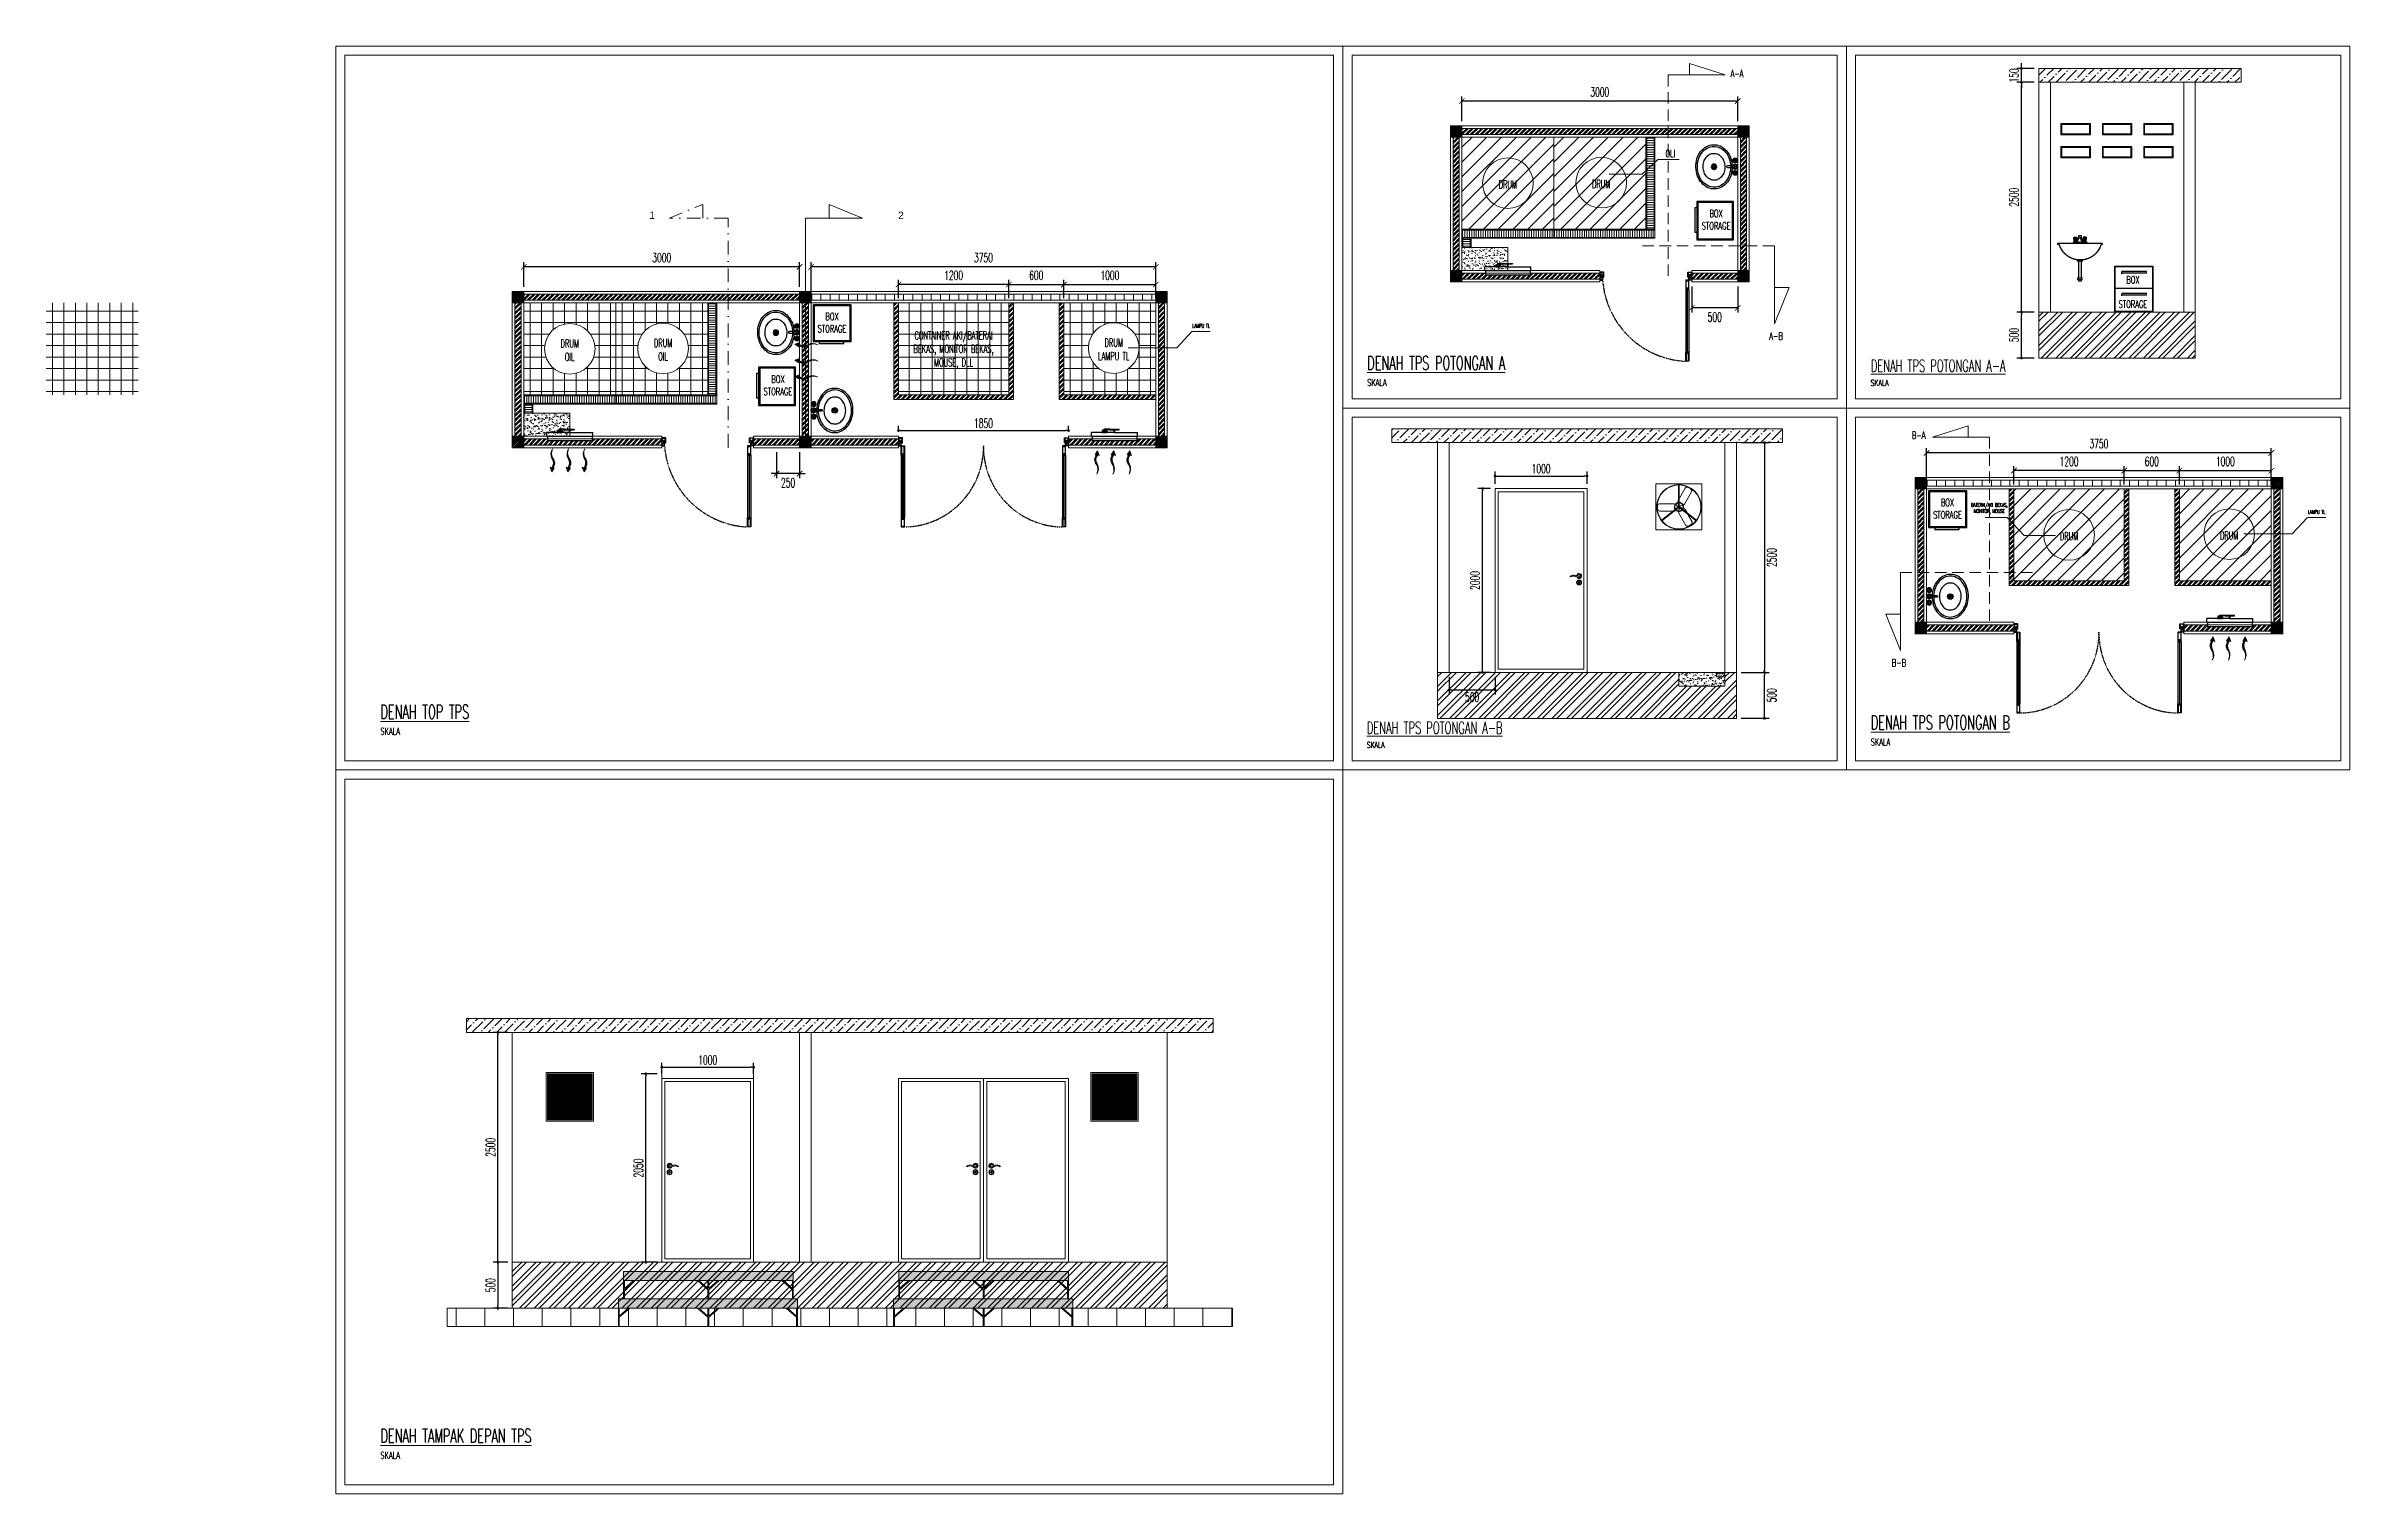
# Model space of a CAD drawing. Header units: millimetres. Extents: x -3140 to 122882, y -13467 to 35950.
# Drawn here: x -3140 to 21920, y 5 to 15758 of the extents above; entities that cross this region are included whole.
import ezdxf

# ---------------------------------------------------------------- set-up
doc = ezdxf.new("R2010")
doc.units = ezdxf.units.MM
doc.header["$MEASUREMENT"] = 0
for name, pattern in [('DASHDOT', [1, 0.5, -0.25, 0, -0.25]), ('DASHEDX2', [38.1, 25.4, -12.7]), ('HIDDEN', [0.375, 0.25, -0.125])]:
    doc.linetypes.add(name, pattern=pattern)
doc.layers.add('ALM', color=120, linetype='Continuous')
doc.layers.add('Edges', color=7, linetype='Continuous')
for name, color, linetype, lineweight in [('C NOTASI', 3, 'Continuous', 5), ('inst ME', 7, 'Continuous', 13), ('J', 1, 'Continuous', 13)]:
    doc.layers.add(name, color=color, linetype=linetype, lineweight=lineweight)
doc.styles.add('300', font='rs.shx', dxfattribs={"width": 0.6, "height": 100})
doc.styles.get("Standard").update_dxf_attribs({"font": 'arial.ttf'})
doc.dimstyles.new('300', dxfattribs={"dimtxt": 50, "dimasz": 30, "dimexe": 50, "dimexo": 50, "dimgap": 30, "dimtad": 2, "dimdec": 0, "dimzin": 0, "dimtxsty": '300', "dimblk": 'DOT', "dimcen": 0.2, "dimclrd": 1, "dimclre": 1, "dimclrt": 3, "dimadec": 0, "dimazin": 0, "dimtfac": 1, "dimtdec": 0, "dimtix": 1, "dimtmove": 0, "dimatfit": 3, "dimfxl": 1, "dimtolj": 1, "dimtzin": 0, "dimarcsym": 0})
pattern_1 = [(45, (22988.2, -61997.305), (-26.516504, 26.516504), []), (45, (23005.878, -61997.305), (-26.516504, 26.516504), [])]
pattern_2 = [(0, (22988.2, -61997.305), (0, 25), [])]
pattern_3 = [(45, (-555.76, -76748.934), (33.14563, 121.53398), [156.25, -31.25, 0, -31.25])]
pattern_4 = [(45, (-555.758, -76748.934), (-12.0529565, 12.0529565), []), (45, (-547.723, -76748.934), (-12.0529565, 12.0529565), [])]
pattern_5 = [(45, (-6480.694, -76748.934), (-12.0529565, 12.0529565), []), (45, (-6472.659, -76748.934), (-12.0529565, 12.0529565), [])]
pattern_6 = [(45, (33192.822, -60194.54), (-26.516504, 26.516504), []), (45, (33210.5, -60194.54), (-26.516504, 26.516504), [])]
pattern_7 = [(0, (33192.822, -60194.538), (0, 25), [])]
pattern_8 = [(45, (35121.792, -64021.76), (-26.516504, 26.516504), []), (45, (35139.47, -64021.76), (-26.516504, 26.516504), [])]

msp = doc.modelspace()

# ---------------------------------------------------------------- texts
at = {"layer": 'inst ME', "color": 3, "attachment_point": 5, "style": '300'}
for s, insert, char_height in [('\\A1;A-A', (15253.2, 15459.4), 80), ('\\A1;OLI', (14529.6, 14589.3), 80), ('\\A1;DRUM', (12760.9, 14252.5), 88), ('\\A1;DRUM', (13776.1, 14257.6), 88), ('\\A1;BOX\\PSTORAGE', (15026.5, 13868.9), 80), ('\\A1;BOX\\P\\PSTORAGE', (19560.9, 13083.1), 80), ('\\A1;BOX\\PSTORAGE', (5409.5, 12750), 80), ('\\A1;DRUM\\POIL', (2556.2, 12449.8), 88), ('\\A1;DRUM \\POIL', (3571.5, 12454.8), 88), ('\\A1;CONTAINER AKI/BATERAI\\PBEKAS, MONITOR BEKAS, \\PMOUSE, DLL', (6731.2, 12449.8), 88), ('\\A1;DRUM\\PLAMPU TL', (8473.4, 12458.2), 88), ('\\A1;LAMPU TL', (9424.3, 12714.5), 40), ('\\A1;BOX\\PSTORAGE', (4821.9, 12066.1), 80), ('\\A1;B-A', (17229.9, 11523.9), 80), ('\\A1;BOX\\PSTORAGE', (17543.1, 10725.6), 80), ('\\A1;BATERAI/AKI BEKAS,\\PMONITOR, MOUSE', (17998.1, 10726.2), 40), ('\\A1;LAMPU TL', (21557.9, 10690.1), 40), ('\\A1;DRUM', (18864.8, 10425.3), 88), ('\\A1;DRUM', (20607, 10433.7), 88)]:
    msp.add_mtext(s, dxfattribs=dict(at, insert=insert, char_height=char_height))
at = {"layer": 'inst ME', "color": 3, "char_height": 80, "attachment_point": 5}
for s, insert in [('\\A1;1', (3452.7, 13918.5)), ('\\A1;2', (6159.5, 13917.1))]:
    msp.add_mtext(s, dxfattribs=dict(at, insert=insert))
at = {"layer": 'inst ME', "color": 3, "attachment_point": 5, "style": '300'}
for s, insert, char_height, width in [('\\A1;A-B', (15678.1, 12603), 80, 143.884), ('\\A1;\\pxql;{\\LDENAH TPS POTONGAN A\\P\\H0.5x;\\lSKALA}', (13327, 12222.6), 150, 4192.106), ('\\A1;\\pxql;{\\LDENAH TPS POTONGAN A-A\\P\\H0.5x;\\lSKALA}', (18548.5, 12202.8), 131.696, 3680.554), ('\\A1;B-B', (17014.7, 9048.6), 80, 143.884), ('\\A1;\\pxql;{\\LDENAH TOP TPS\\P\\H0.5x;\\lSKALA}', (2593.3, 8427.4), 150, 4192.106), ('\\A1;\\pxql;{\\LDENAH TPS POTONGAN A-B\\P\\H0.5x;\\lSKALA}', (13066.8, 8264.4), 131.696, 3680.554), ('\\A1;\\pxql;{\\LDENAH TPS POTONGAN B\\P\\H0.5x;\\lSKALA}', (18804.3, 8311.2), 150, 4192.106), ('\\A1;\\pxql;{\\LDENAH TAMPAK DEPAN TPS\\P\\H0.5x;\\lSKALA}', (2593.3, 550.7), 150, 4192.106)]:
    msp.add_mtext(s, dxfattribs=dict(at, insert=insert, char_height=char_height, width=width))

# ---------------------------------------------------------------- blocks, each defined once
blk = doc.blocks.new('Sink - Oval top')
for p, q in [((-1, 0), (1, 0)), ((0, 1), (0, -1))]:
    blk.add_line(p, q)
at = {"linetype": 'Continuous'}
for points in [[(-12.2, 0.4, 0.117634), (-11.5, -3.4, 0.104469), (-8.9, -6.8, 0.090016), (-5.1, -9.1, 0.08192), (-0.3, -10, 0.08192), (4.5, -9.4, 0.090016), (8.4, -7.4, 0.104469), (11.2, -4.1, 0.117634), (12.2, -0.4, 0.117634), (11.5, 3.4, 0.104469), (8.9, 6.8, 0.090016), (5.1, 9.1, 0.08192), (0.3, 10, 0.08192), (-4.5, 9.4, 0.090016), (-8.4, 7.4, 0.104469), (-11.2, 4.1, 0.117634)], [(-11.3, 0.2, 0.118622), (-10.5, -3.3, 0.104678), (-8.1, -6.4, 0.089562), (-4.5, -8.4, 0.081185), (-0.1, -9.2, 0.081185), (4.3, -8.5, 0.089562), (7.9, -6.6, 0.104678), (10.4, -3.5, 0.118622), (11.3, -0.2, 0.118622), (10.5, 3.3, 0.104678), (8.1, 6.4, 0.089562), (4.5, 8.4, 0.081185), (0.1, 9.2, 0.081185), (-4.3, 8.5, 0.089562), (-7.9, 6.6, 0.104678), (-10.4, 3.5, 0.118622)], [(-7.4, 0.1, 0.118283), (-6.9, -2.2, 0.104607), (-5.3, -4.2, 0.089718), (-3, -5.5, 0.081436), (-0.1, -6, 0.081436), (2.8, -5.6, 0.089718), (5.2, -4.3, 0.104607), (6.9, -2.3, 0.118283), (7.4, -0.1, 0.118283), (6.9, 2.2, 0.104607), (5.3, 4.2, 0.089718), (3, 5.5, 0.081436), (0.1, 6, 0.081436), (-2.8, 5.6, 0.089718), (-5.2, 4.3, 0.104607), (-6.9, 2.3, 0.118283)]]:
    blk.add_lwpolyline(points, format="xyb", close=True, dxfattribs=at)
for radius in [1.5, 1]:
    blk.add_circle((0, 0), radius)
blk = doc.blocks.new('Faucet - Bathroom top')
for p, q in [((-4.107, 0.125), (-4.375, 0.125)), ((-3.75, 0.4788), (-3.75, 0.75)), ((-3.5, 0.482), (-3.5, 0.75)), ((-3.1461, 0.125), (-2.875, 0.125)), ((3.143, 0.125), (2.875, 0.125)), ((3.5, 0.4788), (3.5, 0.75)), ((3.75, 0.482), (3.75, 0.75)), ((4.1039, 0.125), (4.375, 0.125)), ((-4.1039, -0.125), (-4.375, -0.125)), ((-3.75, -0.4821), (-3.75, -0.75)), ((-3.5, -0.4789), (-3.5, -0.75)), ((-3.143, -0.125), (-2.875, -0.125)), ((-0.5, -0.8639), (-0.5, -4.5)), ((0.5, -4.5), (0.5, -0.8631)), ((3.1461, -0.125), (2.875, -0.125)), ((3.5, -0.4821), (3.5, -0.75)), ((3.75, -0.4789), (3.75, -0.75)), ((4.107, -0.125), (4.375, -0.125))]:
    blk.add_line(p, q)
for centre, radius in [((-3.625, 0), 1.375), ((-4.625, 0), 0.2795), ((-3.625, 0), 0.5), ((-3.625, 1), 0.2795), ((-2.625, 0), 0.2795), ((0, 0), 0.5), ((3.625, 0), 1.375), ((2.625, 0), 0.2795), ((3.625, 0), 0.5), ((3.625, 1), 0.2795), ((4.625, 0), 0.2795), ((-3.625, -1), 0.2795), ((3.625, -1), 0.2795)]:
    blk.add_circle(centre, radius)
for centre, radius, start, end in [((-3.625, 0), 1, 105.2407, 164.2093), ((-3.625, 0), 1, 16.44125, 74.07887), ((0, 0), 1.5, 289.6514, 250.3603), ((0, 0), 1, 300.3431, 239.7554), ((3.625, 0), 1, 106.12, 164.0884), ((3.625, 0), 1, 16.23422, 73.90469), ((-3.625, 0), 1, 196.2342, 253.9047), ((-3.625, 0), 1, 286.12, 344.0884), ((0, -4.5), 0.5, 180, 0), ((3.625, 0), 1, 196.4413, 254.0789), ((3.625, 0), 1, 285.2407, 344.2093)]:
    blk.add_arc(centre, radius, start, end)
blk = doc.blocks.new('_ArchTick')
at = {"color": 0, "linetype": 'ByBlock', "const_width": 0.15}
blk.add_lwpolyline([(-0.5, -0.5), (0.5, 0.5)], dxfattribs=at)
blk = doc.blocks.new('*D25')
at = {"layer": 'Defpoints', "color": 0, "transparency": 16777216}
for p in [(5182, 13356), (5182, 12964), (8932, 12964)]:
    blk.add_point(p, dxfattribs=at)
at = {"layer": 'inst ME', "color": 1, "lineweight": -2, "transparency": 16777216}
for p, q in [((5182, 13014), (5182, 13406)), ((8932, 13356), (5182, 13356)), ((8932, 13014), (8932, 13406))]:
    blk.add_line(p, q, dxfattribs=at)
at = {"layer": 'inst ME', "color": 1, "lineweight": -2, "transparency": 16777216, "xscale": 60, "yscale": 60, "zscale": 60, "rotation": 180}
blk.add_blockref('_ArchTick', (5182, 13356), dxfattribs=at)
at = {"layer": 'inst ME', "color": 1, "lineweight": -2, "transparency": 16777216, "xscale": 60, "yscale": 60, "zscale": 60}
blk.add_blockref('_ArchTick', (8932, 13356), dxfattribs=at)
at = {"layer": 'inst ME', "color": 3, "transparency": 16777216, "insert": (7057, 13456), "char_height": 100, "attachment_point": 5, "style": '300'}
blk.add_mtext('\\A1;3750', dxfattribs=at)
blk = doc.blocks.new('*D26')
at = {"layer": 'Defpoints', "color": 0, "transparency": 16777216}
for p in [(2057, 13356), (2057, 13089), (5057, 13089)]:
    blk.add_point(p, dxfattribs=at)
at = {"layer": 'inst ME', "color": 1, "lineweight": -2, "transparency": 16777216}
for p, q in [((2057, 13139), (2057, 13406)), ((5057, 13356), (2057, 13356)), ((5057, 13139), (5057, 13406))]:
    blk.add_line(p, q, dxfattribs=at)
at = {"layer": 'inst ME', "color": 1, "lineweight": -2, "transparency": 16777216, "xscale": 60, "yscale": 60, "zscale": 60, "rotation": 180}
blk.add_blockref('_ArchTick', (2057, 13356), dxfattribs=at)
at = {"layer": 'inst ME', "color": 1, "lineweight": -2, "transparency": 16777216, "xscale": 60, "yscale": 60, "zscale": 60}
blk.add_blockref('_ArchTick', (5057, 13356), dxfattribs=at)
at = {"layer": 'inst ME', "color": 3, "transparency": 16777216, "insert": (3557, 13456), "char_height": 100, "attachment_point": 5, "style": '300'}
blk.add_mtext('\\A1;3000', dxfattribs=at)
blk = doc.blocks.new('*D27')
at = {"layer": 'Defpoints', "color": 0, "transparency": 16777216}
for p in [(4807, 11389), (5057, 11389), (4807, 11107)]:
    blk.add_point(p, dxfattribs=at)
at = {"layer": 'inst ME', "color": 1, "lineweight": -2, "transparency": 16777216}
for p, q in [((4807, 11339), (4807, 11057)), ((5057, 11339), (5057, 11057)), ((4807, 11107), (4747, 11107)), ((5057, 11107), (4807, 11107)), ((5057, 11107), (5117, 11107))]:
    blk.add_line(p, q, dxfattribs=at)
at = {"layer": 'inst ME', "color": 1, "lineweight": -2, "transparency": 16777216, "xscale": 60, "yscale": 60, "zscale": 60}
blk.add_blockref('_ArchTick', (4807, 11107), dxfattribs=at)
at = {"layer": 'inst ME', "color": 1, "lineweight": -2, "transparency": 16777216, "xscale": 60, "yscale": 60, "zscale": 60, "rotation": 180}
blk.add_blockref('_ArchTick', (5057, 11107), dxfattribs=at)
at = {"layer": 'inst ME', "color": 3, "transparency": 16777216, "insert": (4932, 11007), "char_height": 100, "attachment_point": 5, "style": '300'}
blk.add_mtext('\\A1;250', dxfattribs=at)
blk = doc.blocks.new('industrial exhaust fan pl')
at = {"layer": 'Edges'}
for p, q in [((36.5, 59.1), (36.5, 63.1)), ((48.3, 63.1), (36.5, 63.1)), ((36.5, 59.1), (37.3, 59.1)), ((37.3, 59.1), (37.3, 54.2)), ((37.3, 59.1), (85.8, 59.1)), ((85.8, 54.2), (37.3, 54.2)), ((48.3, 64.5), (48.2, 64.5)), ((48.2, 64.5), (48.2, 64.3)), ((48.2, 64.3), (48.3, 64.3)), ((48.3, 65.3), (48.3, 64.5)), ((49.6, 65.3), (48.3, 65.3)), ((48.5, 64.5), (48.3, 64.5)), ((48.3, 64.3), (48.3, 63.1)), ((48.3, 64.3), (48.9, 64.3)), ((48.3, 63.1), (48.4, 63.1)), ((48.9, 64.3), (48.4, 63.8)), ((48.4, 63.8), (48.9, 64.2)), ((48.4, 63.8), (48.4, 63.1)), ((48.4, 63.8), (48.4, 63.1)), ((48.4, 63.8), (48.4, 63.8)), ((48.4, 63.8), (48.4, 63.1)), ((48.4, 63.1), (48.4, 63.1)), ((48.4, 63.1), (48.4, 63.1)), ((48.4, 63.1), (48.6, 63.1)), ((49.1, 65.3), (48.5, 64.5)), ((48.5, 64.5), (53.2, 64.5)), ((48.6, 63.8), (49, 64.2)), ((48.6, 63.8), (48.6, 63.1)), ((48.6, 63.1), (48.8, 63.1)), ((48.8, 63.8), (49.1, 64.1)), ((48.8, 63.8), (48.8, 63.1)), ((48.8, 63.1), (49.4, 63.1)), ((48.9, 64.3), (48.9, 64.3)), ((48.9, 64.3), (48.9, 64.2)), ((48.9, 64.2), (49, 64.3)), ((48.9, 64.3), (49, 64.3)), ((49, 64.3), (49, 64.2)), ((49, 64.2), (49.1, 64.3)), ((49, 64.3), (49.1, 64.3)), ((49, 64.3), (49, 64.3)), ((49.6, 65.3), (49.1, 65.3)), ((49.1, 64.3), (49.1, 64.1)), ((49.1, 64.1), (49.4, 64.3)), ((49.1, 64.3), (49.4, 64.3)), ((49.1, 64.3), (49.1, 64.3)), ((49.4, 64.3), (49.4, 63.1)), ((49.4, 64.3), (49.4, 64.3)), ((49.4, 64.3), (49.6, 64.3)), ((49.4, 63.1), (49.6, 63.1)), ((49.6, 65.3), (49.6, 65.3)), ((49.6, 65.3), (52.1, 65.3)), ((50.5, 65.3), (49.6, 65.3)), ((49.6, 63.8), (49.6, 64.3)), ((49.6, 63.8), (49.6, 64.3)), ((49.6, 64.3), (49.6, 64.3)), ((49.6, 64.3), (50, 64.3)), ((49.6, 63.8), (49.6, 63.1)), ((49.6, 63.8), (49.6, 63.1)), ((49.6, 63.8), (49.6, 63.8)), ((49.6, 63.1), (50, 63.1)), ((49.6, 63.1), (49.6, 63.1)), ((50, 63.8), (50, 64.3)), ((50, 64.3), (50.1, 64.3)), ((50.1, 63.8), (50, 63.8)), ((50, 63.8), (50, 63.1)), ((50, 63.1), (50.1, 63.1)), ((50.1, 66.6), (50.1, 66.7)), ((50.1, 66.7), (51.6, 66.7)), ((50.1, 66.6), (50.5, 66.6)), ((50.1, 66.2), (50.1, 66.3)), ((50.5, 66.3), (50.1, 66.3)), ((50.1, 66.2), (50.5, 66.2)), ((50.1, 63.8), (50.1, 64.3)), ((50.4, 64.3), (50.1, 64.3)), ((50.1, 63.8), (50.1, 63.1)), ((50.1, 63.1), (50.4, 63.1)), ((50.4, 63.8), (50.4, 64.3)), ((50.4, 64.3), (50.5, 64.3)), ((50.5, 63.8), (50.4, 63.8)), ((50.4, 63.8), (50.4, 63.1)), ((50.4, 63.1), (50.5, 63.1)), ((50.5, 66.3), (50.5, 66.6)), ((50.6, 66.6), (50.5, 66.6)), ((50.6, 66.3), (50.5, 66.3)), ((50.5, 65.3), (50.5, 66.2)), ((50.5, 66.2), (51.2, 66.2)), ((50.5, 65.3), (51.2, 65.3)), ((50.5, 63.8), (50.5, 64.3)), ((50.5, 64.3), (50.8, 64.3)), ((50.5, 63.8), (50.5, 63.1)), ((50.5, 63.1), (50.8, 63.1)), ((50.6, 66.6), (50.6, 66.3)), ((50.6, 66.6), (51.6, 66.6)), ((51.6, 66.3), (50.6, 66.3)), ((50.8, 63.8), (50.8, 64.3)), ((50.9, 64.3), (50.8, 64.3)), ((50.8, 63.8), (50.9, 63.8)), ((50.8, 63.8), (50.8, 63.1)), ((50.8, 63.1), (50.9, 63.1)), ((50.9, 64.3), (51.2, 64.3)), ((50.9, 63.8), (50.9, 64.3)), ((50.9, 63.8), (50.9, 63.1)), ((50.9, 63.1), (51.2, 63.1)), ((51.2, 65.3), (51.2, 66.2)), ((51.2, 66.2), (51.6, 66.2)), ((52.1, 65.3), (51.2, 65.3)), ((51.2, 63.8), (51.2, 64.3)), ((51.2, 64.3), (51.3, 64.3)), ((51.2, 63.8), (51.3, 63.8)), ((51.2, 63.8), (51.2, 63.1)), ((51.2, 63.1), (51.3, 63.1)), ((51.3, 63.8), (51.3, 64.3)), ((51.6, 64.3), (51.3, 64.3)), ((51.3, 63.8), (51.3, 63.1)), ((51.3, 63.1), (51.6, 63.1)), ((51.6, 66.6), (51.6, 66.7)), ((56.5, 66.6), (51.6, 66.6)), ((51.6, 66.2), (51.6, 66.3)), ((51.6, 66.3), (56.5, 66.3)), ((51.6, 63.8), (51.6, 64.3)), ((51.6, 64.3), (51.7, 64.3)), ((51.6, 63.8), (51.6, 63.1)), ((51.6, 63.8), (51.7, 63.8)), ((51.6, 63.1), (51.7, 63.1)), ((51.7, 63.8), (51.7, 64.3)), ((51.7, 64.3), (52, 64.3)), ((51.7, 63.8), (51.7, 63.1)), ((51.7, 63.1), (52, 63.1)), ((52, 63.8), (52, 64.3)), ((52, 64.3), (52.1, 64.3)), ((52, 63.8), (52.1, 63.8)), ((52, 63.8), (52, 63.1)), ((52, 63.1), (52.1, 63.1)), ((52.1, 65.3), (52.1, 65.3)), ((53.4, 65.3), (52.1, 65.3)), ((52.6, 65.3), (52.1, 65.3)), ((52.1, 63.8), (52.1, 64.3)), ((52.3, 64.3), (52.1, 64.3)), ((52.1, 63.8), (52.1, 63.1)), ((52.1, 63.1), (52.3, 63.1)), ((52.3, 64.3), (52.3, 63.1)), ((52.3, 64.3), (52.4, 64.3)), ((52.3, 63.1), (52.9, 63.1)), ((52.6, 64.1), (52.4, 64.3)), ((52.4, 64.3), (52.6, 64.3)), ((52.6, 65.3), (53.2, 64.5)), ((52.6, 64.3), (52.6, 64.1)), ((52.7, 64.2), (52.6, 64.3)), ((52.6, 64.3), (52.7, 64.3)), ((52.6, 64.3), (52.6, 64.3)), ((52.9, 63.8), (52.6, 64.1)), ((52.7, 64.3), (52.7, 64.2)), ((52.7, 64.3), (52.8, 64.3)), ((53.1, 63.8), (52.7, 64.2)), ((52.8, 64.3), (52.8, 64.3)), ((52.8, 64.3), (52.8, 64.3)), ((53.3, 63.8), (52.8, 64.3)), ((52.8, 64.3), (52.8, 64.3)), ((53.3, 63.8), (52.8, 64.3)), ((52.8, 64.3), (52.8, 64.3)), ((52.8, 64.3), (52.8, 64.3)), ((52.8, 64.3), (52.8, 64.3)), ((52.8, 64.3), (52.8, 64.3)), ((53.4, 64.3), (52.8, 64.3)), ((52.9, 63.8), (52.9, 63.1)), ((52.9, 63.1), (53.1, 63.1)), ((53.1, 63.8), (53.1, 63.1)), ((53.1, 63.1), (53.3, 63.1)), ((53.4, 64.5), (53.2, 64.5)), ((53.3, 63.8), (53.3, 63.1)), ((53.3, 63.8), (53.3, 63.1)), ((53.3, 63.1), (53.3, 63.1)), ((53.3, 63.1), (53.4, 63.1)), ((53.4, 64.5), (53.4, 65.3)), ((53.5, 64.5), (53.4, 64.5)), ((53.4, 64.3), (53.5, 64.3)), ((53.4, 63.1), (53.4, 64.3)), ((61.2, 63.1), (53.4, 63.1)), ((53.5, 64.5), (53.5, 64.3)), ((56.5, 66.6), (56.5, 66.7)), ((56.5, 66.7), (66.5, 66.7)), ((56.5, 66.6), (57.3, 66.6)), ((56.5, 66.2), (56.5, 66.3)), ((57.3, 66.3), (56.5, 66.3)), ((56.5, 66.2), (61, 66.2)), ((57.3, 66.3), (57.3, 66.6)), ((57.3, 66.6), (66.4, 66.6)), ((66.4, 66.3), (57.3, 66.3)), ((61, 66.2), (61, 66.1)), ((61.2, 66.2), (61, 66.2)), ((61, 66.1), (61.2, 66.1)), ((61.2, 66.2), (61.2, 66.1)), ((61.2, 66.2), (61.9, 66.2)), ((61.2, 63.1), (61.2, 66.1)), ((61.2, 66.1), (61.2, 66.1)), ((61.2, 66.1), (61.9, 66.1)), ((61.2, 63.1), (61.9, 63.1)), ((61.9, 66.2), (61.9, 66.1)), ((61.9, 66.2), (62.1, 66.2)), ((61.9, 63.1), (61.9, 66.1)), ((61.9, 66.1), (61.9, 66.1)), ((61.9, 66.1), (62.1, 66.1)), ((61.9, 63.1), (86.5, 63.1)), ((62.1, 66.2), (62.1, 66.1)), ((62.1, 66.2), (66.5, 66.2)), ((66.4, 66.6), (66.4, 66.3)), ((66.4, 66.6), (66.5, 66.6)), ((66.4, 66.3), (66.5, 66.3)), ((66.5, 66.6), (66.5, 66.7)), ((66.5, 66.2), (66.5, 66.3)), ((85.8, 59.1), (85.8, 54.2)), ((85.8, 59.1), (86.5, 59.1)), ((86.5, 59.1), (86.5, 63.1))]:
    blk.add_line(p, q, dxfattribs=at)
blk = doc.blocks.new('*D23')
at = {"layer": 'Defpoints', "color": 0, "transparency": 16777216}
for p in [(7931, 13164), (7332, 12964), (7931, 12964)]:
    blk.add_point(p, dxfattribs=at)
at = {"layer": 'inst ME', "color": 1, "lineweight": -2, "transparency": 16777216}
for p, q in [((7332, 13014), (7332, 13214)), ((7332, 13164), (7931, 13164)), ((7931, 13014), (7931, 13214))]:
    blk.add_line(p, q, dxfattribs=at)
at = {"layer": 'inst ME', "color": 1, "lineweight": -2, "transparency": 16777216, "xscale": 60, "yscale": 60, "zscale": 60, "rotation": 180}
blk.add_blockref('_ArchTick', (7332, 13164), dxfattribs=at)
at = {"layer": 'inst ME', "color": 1, "lineweight": -2, "transparency": 16777216, "xscale": 60, "yscale": 60, "zscale": 60}
blk.add_blockref('_ArchTick', (7931, 13164), dxfattribs=at)
at = {"layer": 'inst ME', "color": 3, "transparency": 16777216, "insert": (7631, 13264), "char_height": 100, "attachment_point": 5, "style": '300'}
blk.add_mtext('\\A1;600', dxfattribs=at)
blk = doc.blocks.new('*D28')
at = {"layer": 'Defpoints', "color": 0, "transparency": 16777216}
for p in [(8932, 13164), (7932, 12964), (8932, 12964)]:
    blk.add_point(p, dxfattribs=at)
at = {"layer": 'inst ME', "color": 1, "lineweight": -2, "transparency": 16777216}
for p, q in [((7932, 13014), (7932, 13214)), ((7932, 13164), (8932, 13164)), ((8932, 13014), (8932, 13214))]:
    blk.add_line(p, q, dxfattribs=at)
at = {"layer": 'inst ME', "color": 1, "lineweight": -2, "transparency": 16777216, "xscale": 60, "yscale": 60, "zscale": 60, "rotation": 180}
blk.add_blockref('_ArchTick', (7932, 13164), dxfattribs=at)
at = {"layer": 'inst ME', "color": 1, "lineweight": -2, "transparency": 16777216, "xscale": 60, "yscale": 60, "zscale": 60}
blk.add_blockref('_ArchTick', (8932, 13164), dxfattribs=at)
at = {"layer": 'inst ME', "color": 3, "transparency": 16777216, "insert": (8432, 13264), "char_height": 100, "attachment_point": 5, "style": '300'}
blk.add_mtext('\\A1;1000', dxfattribs=at)
blk = doc.blocks.new('*D29')
at = {"layer": 'Defpoints', "color": 0, "transparency": 16777216}
for p in [(6132, 13164), (6132, 12964), (7332, 12964)]:
    blk.add_point(p, dxfattribs=at)
at = {"layer": 'inst ME', "color": 1, "lineweight": -2, "transparency": 16777216}
for p, q in [((6132, 13014), (6132, 13214)), ((7332, 13164), (6132, 13164)), ((7332, 13014), (7332, 13214))]:
    blk.add_line(p, q, dxfattribs=at)
at = {"layer": 'inst ME', "color": 1, "lineweight": -2, "transparency": 16777216, "xscale": 60, "yscale": 60, "zscale": 60, "rotation": 180}
blk.add_blockref('_ArchTick', (6132, 13164), dxfattribs=at)
at = {"layer": 'inst ME', "color": 1, "lineweight": -2, "transparency": 16777216, "xscale": 60, "yscale": 60, "zscale": 60}
blk.add_blockref('_ArchTick', (7332, 13164), dxfattribs=at)
at = {"layer": 'inst ME', "color": 3, "transparency": 16777216, "insert": (6732, 13264), "char_height": 100, "attachment_point": 5, "style": '300'}
blk.add_mtext('\\A1;1200', dxfattribs=at)
blk = doc.blocks.new('Handle-01')
for centre, radius, start, end in [((-67, -55), 64.6, 70.65, 128.4783), ((-31, 66), 62.1, 256.7903, 291.8405), ((0, 0), 30, 198.0295, 169.9627), ((0, 0), 24, 204.5428, 168.2661), ((0, 0), 12, 259.2556, 132.4302), ((-105, -7), 3.6, 119.1006, 286.7307), ((-70, -64), 62.5, 75.7735, 122.6095), ((-12, 119), 130, 250.5926, 267.9682), ((63, 665), 680, 263.3155, 264.7224)]:
    blk.add_arc(centre, radius, start, end)
blk = doc.blocks.new('_Dot')
at = {"color": 0, "lineweight": -2}
blk.add_line((-0.5, 0), (-1, 0), dxfattribs=at)
at = {"color": 0, "const_width": 0.5}
blk.add_lwpolyline([(-0.25, 0, 1), (0.25, 0, 1)], format="xyb", close=True, dxfattribs=at)
blk = doc.blocks.new('*D45')
at = {"color": 1, "lineweight": -2, "transparency": 16777216}
for p, q in [((3557, 4576), (3557, 4697)), ((3587, 4647), (4527, 4647)), ((4557, 4576), (4557, 4697))]:
    blk.add_line(p, q, dxfattribs=at)
at = {"layer": 'Defpoints', "color": 0, "transparency": 16777216}
for p in [(3557, 4526), (4557, 4647), (4557, 4526)]:
    blk.add_point(p, dxfattribs=at)
at = {"color": 1, "lineweight": -2, "transparency": 16777216, "xscale": 30, "yscale": 30, "zscale": 30, "rotation": 180}
blk.add_blockref('_Dot', (3557, 4647), dxfattribs=at)
at = {"color": 1, "lineweight": -2, "transparency": 16777216, "xscale": 30, "yscale": 30, "zscale": 30}
blk.add_blockref('_Dot', (4557, 4647), dxfattribs=at)
at = {"color": 3, "transparency": 16777216, "insert": (4057, 4727), "char_height": 100, "attachment_point": 5, "style": '300'}
blk.add_mtext('\\A1;1000', dxfattribs=at)
blk = doc.blocks.new('*D46')
at = {"color": 1, "lineweight": -2, "transparency": 16777216}
for p, q in [((3507, 4576), (3334, 4576)), ((3384, 2556), (3384, 4546)), ((3507, 2526), (3334, 2526))]:
    blk.add_line(p, q, dxfattribs=at)
at = {"layer": 'Defpoints', "color": 0, "transparency": 16777216}
for p in [(3384, 4576), (3557, 4576), (3557, 2526)]:
    blk.add_point(p, dxfattribs=at)
at = {"color": 1, "lineweight": -2, "transparency": 16777216, "xscale": 30, "yscale": 30, "zscale": 30}
for p, rotation in [((3384, 4576), 90), ((3384, 2526), 270)]:
    blk.add_blockref('_Dot', p, dxfattribs=dict(at, rotation=rotation))
at = {"color": 3, "transparency": 16777216, "insert": (3304, 3551), "char_height": 100, "attachment_point": 5, "rotation": 90, "style": '300'}
blk.add_mtext('\\A1;2050', dxfattribs=at)
blk = doc.blocks.new('*D48')
at = {"color": 1, "lineweight": -2, "transparency": 16777216}
for p, q in [((6132, 11564), (6132, 11625)), ((6162, 11575), (7952, 11575)), ((7982, 11564), (7982, 11625))]:
    blk.add_line(p, q, dxfattribs=at)
at = {"layer": 'Defpoints', "color": 0, "transparency": 16777216}
for p in [(7982, 11575), (6132, 11514), (7982, 11514)]:
    blk.add_point(p, dxfattribs=at)
at = {"color": 1, "lineweight": -2, "transparency": 16777216, "xscale": 30, "yscale": 30, "zscale": 30, "rotation": 180}
blk.add_blockref('_Dot', (6132, 11575), dxfattribs=at)
at = {"color": 1, "lineweight": -2, "transparency": 16777216, "xscale": 30, "yscale": 30, "zscale": 30}
blk.add_blockref('_Dot', (7982, 11575), dxfattribs=at)
at = {"color": 3, "transparency": 16777216, "insert": (7057, 11655), "char_height": 100, "attachment_point": 5, "style": '300'}
blk.add_mtext('\\A1;1850', dxfattribs=at)
blk = doc.blocks.new('*D53')
at = {"color": 1, "lineweight": -2, "transparency": 16777216}
for p, q in [((1882, 2526), (1725, 2526)), ((1775, 2496), (1775, 2056)), ((1882, 2026), (1725, 2026))]:
    blk.add_line(p, q, dxfattribs=at)
at = {"layer": 'Defpoints', "color": 0, "transparency": 16777216}
for p in [(1932, 2526), (1775, 2026), (1932, 2026)]:
    blk.add_point(p, dxfattribs=at)
at = {"color": 1, "lineweight": -2, "transparency": 16777216, "xscale": 30, "yscale": 30, "zscale": 30}
for p, rotation in [((1775, 2526), 90), ((1775, 2026), 270)]:
    blk.add_blockref('_Dot', p, dxfattribs=dict(at, rotation=rotation))
at = {"color": 3, "transparency": 16777216, "insert": (1695, 2276), "char_height": 100, "attachment_point": 5, "rotation": 90, "style": '300'}
blk.add_mtext('\\A1;500', dxfattribs=at)
blk = doc.blocks.new('*D54')
at = {"color": 1, "lineweight": -2, "transparency": 16777216}
for p, q in [((1882, 5026), (1725, 5026)), ((1775, 2556), (1775, 4996)), ((1882, 2526), (1725, 2526))]:
    blk.add_line(p, q, dxfattribs=at)
at = {"layer": 'Defpoints', "color": 0, "transparency": 16777216}
for p in [(1775, 5026), (1932, 5026), (1932, 2526)]:
    blk.add_point(p, dxfattribs=at)
at = {"color": 1, "lineweight": -2, "transparency": 16777216, "xscale": 30, "yscale": 30, "zscale": 30}
for p, rotation in [((1775, 5026), 90), ((1775, 2526), 270)]:
    blk.add_blockref('_Dot', p, dxfattribs=dict(at, rotation=rotation))
at = {"color": 3, "transparency": 16777216, "insert": (1695, 3776), "char_height": 100, "attachment_point": 5, "rotation": 90, "style": '300'}
blk.add_mtext('\\A1;2500', dxfattribs=at)
blk = doc.blocks.new('*D30')
at = {"layer": 'Defpoints', "color": 0, "transparency": 16777216}
for p in [(12261, 15159), (12261, 14892), (15261, 14892)]:
    blk.add_point(p, dxfattribs=at)
at = {"layer": 'inst ME', "color": 1, "lineweight": -2, "transparency": 16777216}
for p, q in [((12261, 14942), (12261, 15209)), ((15261, 15159), (12261, 15159)), ((15261, 14942), (15261, 15209))]:
    blk.add_line(p, q, dxfattribs=at)
at = {"layer": 'inst ME', "color": 1, "lineweight": -2, "transparency": 16777216, "xscale": 60, "yscale": 60, "zscale": 60, "rotation": 180}
blk.add_blockref('_ArchTick', (12261, 15159), dxfattribs=at)
at = {"layer": 'inst ME', "color": 1, "lineweight": -2, "transparency": 16777216, "xscale": 60, "yscale": 60, "zscale": 60}
blk.add_blockref('_ArchTick', (15261, 15159), dxfattribs=at)
at = {"layer": 'inst ME', "color": 3, "transparency": 16777216, "insert": (13761, 15259), "char_height": 100, "attachment_point": 5, "style": '300'}
blk.add_mtext('\\A1;3000', dxfattribs=at)
blk = doc.blocks.new('*D31')
at = {"layer": 'Defpoints', "color": 0, "transparency": 16777216}
for p in [(14761, 13192), (15261, 13192), (14761, 12909)]:
    blk.add_point(p, dxfattribs=at)
at = {"layer": 'inst ME', "color": 1, "lineweight": -2, "transparency": 16777216}
for p, q in [((14761, 13142), (14761, 12859)), ((15261, 13142), (15261, 12859)), ((15261, 12909), (14761, 12909))]:
    blk.add_line(p, q, dxfattribs=at)
at = {"layer": 'inst ME', "color": 1, "lineweight": -2, "transparency": 16777216, "xscale": 60, "yscale": 60, "zscale": 60, "rotation": 180}
blk.add_blockref('_ArchTick', (14761, 12909), dxfattribs=at)
at = {"layer": 'inst ME', "color": 1, "lineweight": -2, "transparency": 16777216, "xscale": 60, "yscale": 60, "zscale": 60}
blk.add_blockref('_ArchTick', (15261, 12909), dxfattribs=at)
at = {"layer": 'inst ME', "color": 3, "transparency": 16777216, "insert": (15011, 12809), "char_height": 100, "attachment_point": 5, "style": '300'}
blk.add_mtext('\\A1;500', dxfattribs=at)
blk = doc.blocks.new('*D35')
at = {"color": 1, "lineweight": -2, "transparency": 16777216}
for p, q in [((15297, 8944), (15602, 8944)), ((15552, 8474), (15552, 8914)), ((15297, 8444), (15602, 8444))]:
    blk.add_line(p, q, dxfattribs=at)
at = {"layer": 'Defpoints', "color": 0, "transparency": 16777216}
for p in [(15247, 8944), (15552, 8944), (15247, 8444)]:
    blk.add_point(p, dxfattribs=at)
at = {"color": 1, "lineweight": -2, "transparency": 16777216, "xscale": 30, "yscale": 30, "zscale": 30}
for p, rotation in [((15552, 8944), 90), ((15552, 8444), 270)]:
    blk.add_blockref('_Dot', p, dxfattribs=dict(at, rotation=rotation))
at = {"color": 3, "transparency": 16777216, "insert": (15632, 8694), "char_height": 100, "attachment_point": 5, "rotation": 90, "style": '300'}
blk.add_mtext('\\A1;500', dxfattribs=at)
blk = doc.blocks.new('*D36')
at = {"color": 1, "lineweight": -2, "transparency": 16777216}
for p, q in [((15297, 11444), (15602, 11444)), ((15552, 11414), (15552, 8974)), ((15297, 8944), (15602, 8944))]:
    blk.add_line(p, q, dxfattribs=at)
at = {"layer": 'Defpoints', "color": 0, "transparency": 16777216}
for p in [(15247, 11444), (15247, 8944), (15552, 8944)]:
    blk.add_point(p, dxfattribs=at)
at = {"color": 1, "lineweight": -2, "transparency": 16777216, "xscale": 30, "yscale": 30, "zscale": 30}
for p, rotation in [((15552, 11444), 90), ((15552, 8944), 270)]:
    blk.add_blockref('_Dot', p, dxfattribs=dict(at, rotation=rotation))
at = {"color": 3, "transparency": 16777216, "insert": (15632, 10194), "char_height": 100, "attachment_point": 5, "rotation": 90, "style": '300'}
blk.add_mtext('\\A1;2500', dxfattribs=at)
blk = doc.blocks.new('*D42')
at = {"color": 1, "lineweight": -2, "transparency": 16777216}
for p, q in [((12622, 10994), (12622, 11130)), ((12652, 11080), (13592, 11080)), ((13622, 10994), (13622, 11130))]:
    blk.add_line(p, q, dxfattribs=at)
at = {"layer": 'Defpoints', "color": 0, "transparency": 16777216}
for p in [(13622, 11080), (12622, 10944), (13622, 10944)]:
    blk.add_point(p, dxfattribs=at)
at = {"color": 1, "lineweight": -2, "transparency": 16777216, "xscale": 30, "yscale": 30, "zscale": 30, "rotation": 180}
blk.add_blockref('_Dot', (12622, 11080), dxfattribs=at)
at = {"color": 1, "lineweight": -2, "transparency": 16777216, "xscale": 30, "yscale": 30, "zscale": 30}
blk.add_blockref('_Dot', (13622, 11080), dxfattribs=at)
at = {"color": 3, "transparency": 16777216, "insert": (13122, 11160), "char_height": 100, "attachment_point": 5, "style": '300'}
blk.add_mtext('\\A1;1000', dxfattribs=at)
blk = doc.blocks.new('*D43')
at = {"color": 1, "lineweight": -2, "transparency": 16777216}
for p, q in [((12572, 10944), (12434, 10944)), ((12484, 8974), (12484, 10914)), ((12572, 8944), (12434, 8944))]:
    blk.add_line(p, q, dxfattribs=at)
at = {"layer": 'Defpoints', "color": 0, "transparency": 16777216}
for p in [(12484, 10944), (12622, 10944), (12622, 8944)]:
    blk.add_point(p, dxfattribs=at)
at = {"color": 1, "lineweight": -2, "transparency": 16777216, "xscale": 30, "yscale": 30, "zscale": 30}
for p, rotation in [((12484, 10944), 90), ((12484, 8944), 270)]:
    blk.add_blockref('_Dot', p, dxfattribs=dict(at, rotation=rotation))
at = {"color": 3, "transparency": 16777216, "insert": (12404, 9944), "char_height": 100, "attachment_point": 5, "rotation": 90, "style": '300'}
blk.add_mtext('\\A1;2000', dxfattribs=at)
blk = doc.blocks.new('*D44')
at = {"color": 1, "lineweight": -2, "transparency": 16777216}
for p, q in [((12122, 8894), (12122, 8704)), ((12622, 8894), (12622, 8704)), ((12152, 8754), (12592, 8754))]:
    blk.add_line(p, q, dxfattribs=at)
at = {"layer": 'Defpoints', "color": 0, "transparency": 16777216}
for p in [(12122, 8944), (12622, 8944), (12622, 8754)]:
    blk.add_point(p, dxfattribs=at)
at = {"color": 1, "lineweight": -2, "transparency": 16777216, "xscale": 30, "yscale": 30, "zscale": 30, "rotation": 180}
blk.add_blockref('_Dot', (12122, 8754), dxfattribs=at)
at = {"color": 1, "lineweight": -2, "transparency": 16777216, "xscale": 30, "yscale": 30, "zscale": 30}
blk.add_blockref('_Dot', (12622, 8754), dxfattribs=at)
at = {"color": 3, "transparency": 16777216, "insert": (12372, 8674), "char_height": 100, "attachment_point": 5, "style": '300'}
blk.add_mtext('\\A1;500', dxfattribs=at)
blk = doc.blocks.new('A$C202B7152')
at = {"linetype": 'DASHEDX2'}
for p, q in [((0, 0.434, 0.01), (0.513, 0.434, 0.01)), ((0, 0.434, 0.01), (0, 0.423, 0.01)), ((0.513, 0.434, 0.01), (0.513, 0.423, 0.01)), ((0.227, 0.247, 0.01), (0.286, 0.247, 0.01)), ((0.227, 0.233, 0.01), (0.227, 0.247, 0.01)), ((0.286, 0.233, 0.01), (0.227, 0.233, 0.01)), ((0.229, 0.036, 0.01), (0.282, 0.036, 0.01)), ((0.229, 0.018, 0.01), (0.229, 0.036, 0.01)), ((0.282, 0.018, 0.01), (0.229, 0.018, 0.01)), ((0.239, 0.231, 0.01), (0.272, 0.231, 0.01)), ((0.239, 0.036, 0.01), (0.239, 0.231, 0.01)), ((0.239, 0, 0.01), (0.239, 0.018, 0.01)), ((0.272, 0.231, 0.01), (0.272, 0.036, 0.01)), ((0.272, 0.018, 0.01), (0.272, 0, 0.01)), ((0.282, 0.036, 0.01), (0.282, 0.018, 0.01)), ((0.286, 0.247, 0.01), (0.286, 0.233, 0.01))]:
    blk.add_line(p, q, dxfattribs=at)
for p, q in [((0.173, 0.445, 0.01), (0.334, 0.445, 0.01)), ((0.173, 0.435, 0.01), (0.173, 0.445, 0.01)), ((0.184, 0.508, 0.01), (0.217, 0.508, 0.01)), ((0.188, 0.459, 0.01), (0.184, 0.508, 0.01)), ((0.185, 0.508, 0.01), (0.189, 0.459, 0.01)), ((0.213, 0.459, 0.01), (0.188, 0.459, 0.01)), ((0.189, 0.508, 0.01), (0.192, 0.459, 0.01)), ((0.194, 0.508, 0.01), (0.195, 0.459, 0.01)), ((0.207, 0.508, 0.01), (0.206, 0.459, 0.01)), ((0.213, 0.508, 0.01), (0.21, 0.459, 0.01)), ((0.216, 0.508, 0.01), (0.212, 0.459, 0.01)), ((0.217, 0.508, 0.01), (0.213, 0.459, 0.01)), ((0.241, 0.506, 0.01), (0.217, 0.453, 0.01)), ((0.238, 0.522, 0.01), (0.27, 0.522, 0.01)), ((0.238, 0.506, 0.01), (0.238, 0.522, 0.01)), ((0.27, 0.506, 0.01), (0.238, 0.506, 0.01)), ((0.266, 0.506, 0.01), (0.292, 0.453, 0.01)), ((0.27, 0.522, 0.01), (0.27, 0.506, 0.01)), ((0.324, 0.508, 0.01), (0.29, 0.508, 0.01)), ((0.29, 0.508, 0.01), (0.294, 0.459, 0.01)), ((0.292, 0.508, 0.01), (0.296, 0.459, 0.01)), ((0.294, 0.459, 0.01), (0.32, 0.459, 0.01)), ((0.295, 0.508, 0.01), (0.298, 0.459, 0.01)), ((0.301, 0.508, 0.01), (0.302, 0.459, 0.01)), ((0.314, 0.508, 0.01), (0.313, 0.459, 0.01)), ((0.319, 0.508, 0.01), (0.316, 0.459, 0.01)), ((0.322, 0.508, 0.01), (0.318, 0.459, 0.01)), ((0.32, 0.459, 0.01), (0.324, 0.508, 0.01)), ((0.334, 0.445, 0.01), (0.334, 0.435, 0.01))]:
    blk.add_line(p, q)
blk.add_arc((0.252, 0.496, 0.01), 0.252, 196.9812, 343.0188, dxfattribs=at)
for centre, radius, start, end in [((0.254, 0.143, 0.01), 0.312, 96.76, 104.997), ((0.185, 0.449, 0.01), 0.0103, 4.5286, 73.6573), ((0.186, 0.45, 0.01), 0.00987, 2.3542, 72.2895), ((0.181, 0.447, 0.01), 0.0173, 10.4686, 43.6818), ((0.213, 0.452, 0.01), 0.00923, 123.83, 180.3767), ((0.216, 0.449, 0.01), 0.0103, 106.3427, 165.9199), ((0.255, 0.595, 0.01), 0.147, 255.0374, 284.6849), ((-0.383, 0.715, 0.01), 0.666, 336.6237, 341.6751), ((0.254, 0.143, 0.01), 0.312, 75.003, 82.9623), ((0.292, 0.449, 0.01), 0.0103, 14.0801, 73.6573), ((0.295, 0.452, 0.01), 0.00923, 359.6233, 56.17), ((0.327, 0.447, 0.01), 0.0173, 136.3182, 169.5314), ((0.321, 0.45, 0.01), 0.00987, 107.7105, 177.6458), ((0.322, 0.449, 0.01), 0.0103, 106.3427, 175.4714)]:
    blk.add_arc(centre, radius, start, end)
blk = doc.blocks.new('*D32')
at = {"layer": 'Defpoints', "color": 0, "transparency": 16777216}
for p in [(17315, 11332), (17315, 10939), (21065, 10939)]:
    blk.add_point(p, dxfattribs=at)
at = {"layer": 'inst ME', "color": 1, "lineweight": -2, "transparency": 16777216}
for p, q in [((17315, 10989), (17315, 11382)), ((21065, 11332), (17315, 11332)), ((21065, 10989), (21065, 11382))]:
    blk.add_line(p, q, dxfattribs=at)
at = {"layer": 'inst ME', "color": 1, "lineweight": -2, "transparency": 16777216, "xscale": 60, "yscale": 60, "zscale": 60, "rotation": 180}
blk.add_blockref('_ArchTick', (17315, 11332), dxfattribs=at)
at = {"layer": 'inst ME', "color": 1, "lineweight": -2, "transparency": 16777216, "xscale": 60, "yscale": 60, "zscale": 60}
blk.add_blockref('_ArchTick', (21065, 11332), dxfattribs=at)
at = {"layer": 'inst ME', "color": 3, "transparency": 16777216, "insert": (19190, 11432), "char_height": 100, "attachment_point": 5, "style": '300'}
blk.add_mtext('\\A1;3750', dxfattribs=at)
blk = doc.blocks.new('*D24')
at = {"layer": 'Defpoints', "color": 0, "transparency": 16777216}
for p in [(20065, 11139), (19465, 10939), (20065, 10939)]:
    blk.add_point(p, dxfattribs=at)
at = {"layer": 'inst ME', "color": 1, "lineweight": -2, "transparency": 16777216}
for p, q in [((19465, 10989), (19465, 11189)), ((19465, 11139), (20065, 11139)), ((20065, 10989), (20065, 11189))]:
    blk.add_line(p, q, dxfattribs=at)
at = {"layer": 'inst ME', "color": 1, "lineweight": -2, "transparency": 16777216, "xscale": 60, "yscale": 60, "zscale": 60, "rotation": 180}
blk.add_blockref('_ArchTick', (19465, 11139), dxfattribs=at)
at = {"layer": 'inst ME', "color": 1, "lineweight": -2, "transparency": 16777216, "xscale": 60, "yscale": 60, "zscale": 60}
blk.add_blockref('_ArchTick', (20065, 11139), dxfattribs=at)
at = {"layer": 'inst ME', "color": 3, "transparency": 16777216, "insert": (19765, 11239), "char_height": 100, "attachment_point": 5, "style": '300'}
blk.add_mtext('\\A1;600', dxfattribs=at)
blk = doc.blocks.new('*D33')
at = {"layer": 'Defpoints', "color": 0, "transparency": 16777216}
for p in [(21065, 11139), (20065, 10939), (21065, 10939)]:
    blk.add_point(p, dxfattribs=at)
at = {"layer": 'inst ME', "color": 1, "lineweight": -2, "transparency": 16777216}
for p, q in [((20065, 10989), (20065, 11189)), ((20065, 11139), (21065, 11139)), ((21065, 10989), (21065, 11189))]:
    blk.add_line(p, q, dxfattribs=at)
at = {"layer": 'inst ME', "color": 1, "lineweight": -2, "transparency": 16777216, "xscale": 60, "yscale": 60, "zscale": 60, "rotation": 180}
blk.add_blockref('_ArchTick', (20065, 11139), dxfattribs=at)
at = {"layer": 'inst ME', "color": 1, "lineweight": -2, "transparency": 16777216, "xscale": 60, "yscale": 60, "zscale": 60}
blk.add_blockref('_ArchTick', (21065, 11139), dxfattribs=at)
at = {"layer": 'inst ME', "color": 3, "transparency": 16777216, "insert": (20565, 11239), "char_height": 100, "attachment_point": 5, "style": '300'}
blk.add_mtext('\\A1;1000', dxfattribs=at)
blk = doc.blocks.new('*D34')
at = {"layer": 'Defpoints', "color": 0, "transparency": 16777216}
for p in [(18265, 11139), (18265, 10939), (19465, 10939)]:
    blk.add_point(p, dxfattribs=at)
at = {"layer": 'inst ME', "color": 1, "lineweight": -2, "transparency": 16777216}
for p, q in [((18265, 10989), (18265, 11189)), ((19465, 11139), (18265, 11139)), ((19465, 10989), (19465, 11189))]:
    blk.add_line(p, q, dxfattribs=at)
at = {"layer": 'inst ME', "color": 1, "lineweight": -2, "transparency": 16777216, "xscale": 60, "yscale": 60, "zscale": 60, "rotation": 180}
blk.add_blockref('_ArchTick', (18265, 11139), dxfattribs=at)
at = {"layer": 'inst ME', "color": 1, "lineweight": -2, "transparency": 16777216, "xscale": 60, "yscale": 60, "zscale": 60}
blk.add_blockref('_ArchTick', (19465, 11139), dxfattribs=at)
at = {"layer": 'inst ME', "color": 3, "transparency": 16777216, "insert": (18865, 11239), "char_height": 100, "attachment_point": 5, "style": '300'}
blk.add_mtext('\\A1;1200', dxfattribs=at)
blk = doc.blocks.new('*D37')
at = {"color": 1, "lineweight": -2, "transparency": 16777216}
for p, q in [((18487, 12864), (18297, 12864)), ((18347, 12394), (18347, 12834)), ((18487, 12364), (18297, 12364))]:
    blk.add_line(p, q, dxfattribs=at)
at = {"layer": 'Defpoints', "color": 0, "transparency": 16777216}
for p in [(18347, 12864), (18537, 12864), (18537, 12364)]:
    blk.add_point(p, dxfattribs=at)
at = {"color": 1, "lineweight": -2, "transparency": 16777216, "xscale": 30, "yscale": 30, "zscale": 30}
for p, rotation in [((18347, 12864), 90), ((18347, 12364), 270)]:
    blk.add_blockref('_Dot', p, dxfattribs=dict(at, rotation=rotation))
at = {"color": 3, "transparency": 16777216, "insert": (18267, 12614), "char_height": 100, "attachment_point": 5, "rotation": 90, "style": '300'}
blk.add_mtext('\\A1;500', dxfattribs=at)
blk = doc.blocks.new('*D38')
at = {"color": 1, "lineweight": -2, "transparency": 16777216}
for p, q in [((18487, 15364), (18297, 15364)), ((18347, 12894), (18347, 15334)), ((18487, 12864), (18297, 12864))]:
    blk.add_line(p, q, dxfattribs=at)
at = {"layer": 'Defpoints', "color": 0, "transparency": 16777216}
for p in [(18347, 15364), (18537, 15364), (18537, 12864)]:
    blk.add_point(p, dxfattribs=at)
at = {"color": 1, "lineweight": -2, "transparency": 16777216, "xscale": 30, "yscale": 30, "zscale": 30}
for p, rotation in [((18347, 15364), 90), ((18347, 12864), 270)]:
    blk.add_blockref('_Dot', p, dxfattribs=dict(at, rotation=rotation))
at = {"color": 3, "transparency": 16777216, "insert": (18267, 14114), "char_height": 100, "attachment_point": 5, "rotation": 90, "style": '300'}
blk.add_mtext('\\A1;2500', dxfattribs=at)
blk = doc.blocks.new('*D39')
at = {"color": 1, "lineweight": -2, "transparency": 16777216}
for p, q in [((18347, 15544), (18347, 15574)), ((18487, 15514), (18297, 15514)), ((18487, 15364), (18297, 15364)), ((18347, 15364), (18347, 15514)), ((18347, 15334), (18347, 15304))]:
    blk.add_line(p, q, dxfattribs=at)
at = {"layer": 'Defpoints', "color": 0, "transparency": 16777216}
for p in [(18347, 15514), (18537, 15514), (18537, 15364)]:
    blk.add_point(p, dxfattribs=at)
at = {"color": 1, "lineweight": -2, "transparency": 16777216, "xscale": 30, "yscale": 30, "zscale": 30}
for p, rotation in [((18347, 15514), 270), ((18347, 15364), 90)]:
    blk.add_blockref('_Dot', p, dxfattribs=dict(at, rotation=rotation))
at = {"color": 3, "transparency": 16777216, "insert": (18267, 15439), "char_height": 100, "attachment_point": 5, "rotation": 90, "style": '300'}
blk.add_mtext('\\A1;150', dxfattribs=at)

# ---------------------------------------------------------------- dimensions: what is measured, and where the dimension line sits
for base, p1, p2, picture, middle in [((18347.3, 15514.2), (18537.3, 15364.2), (18537.3, 15514.2), '*D39', (18267.3, 15439.2)), ((18347.3, 15364.2), (18537.3, 12864.2), (18537.3, 15364.2), '*D38', (18267.3, 14114.2)), ((18347.3, 12864.2), (18537.3, 12364.2), (18537.3, 12864.2), '*D37', (18267.3, 12614.2)), ((15551.7, 8943.9), (15247.1, 11443.9), (15247.1, 8943.9), '*D36', (15631.7, 10193.9)), ((12484, 10943.9), (12622.1, 8943.9), (12622.1, 10943.9), '*D43', (12404, 9943.9)), ((15551.7, 8943.9), (15247.1, 8443.9), (15247.1, 8943.9), '*D35', (15631.7, 8693.9)), ((1775.2, 5026.4), (1931.7, 2526.4), (1931.7, 5026.4), '*D54', (1695.2, 3776.4)), ((3384.3, 4576.4), (3556.7, 2526.4), (3556.7, 4576.4), '*D46', (3304.3, 3551.4)), ((1775.2, 2026.4), (1931.7, 2526.4), (1931.7, 2026.4), '*D53', (1695.2, 2276.4))]:
    dim = msp.add_linear_dim(base=base, p1=p1, p2=p2, angle=90, dimstyle='300')
    dim.commit()
    dim.dimension.update_dxf_attribs({"geometry": picture, "text_midpoint": middle})
for base, p1, p2, picture, middle in [((7981.6, 11575.5), (6131.6, 11513.9), (7981.6, 11513.9), '*D48', (7056.6, 11655.5)), ((13622.1, 11080.5), (12622.1, 10943.9), (13622.1, 10943.9), '*D42', (13122.1, 11160.5)), ((12622.1, 8753.9), (12122.1, 8943.9), (12622.1, 8943.9), '*D44', (12372.1, 8673.9)), ((4556.7, 4646.7), (3556.7, 4526.4), (4556.7, 4526.4), '*D45', (4056.7, 4726.7))]:
    dim = msp.add_linear_dim(base=base, p1=p1, p2=p2, dimstyle='300')
    dim.commit()
    dim.dimension.update_dxf_attribs({"geometry": picture, "text_midpoint": middle})
at = {"layer": 'inst ME'}
for base, p1, p2, picture, middle in [((12261.3, 15159.1), (15261.3, 14891.7), (12261.3, 14891.7), '*D30', (13761.3, 15259.1)), ((2056.7, 13356.3), (5056.7, 13088.9), (2056.7, 13088.9), '*D26', (3556.7, 13456.3)), ((5181.7, 13356.3), (8931.7, 12963.9), (5181.7, 12963.9), '*D25', (7056.7, 13456.3)), ((6131.7, 13163.7), (7331.7, 12963.9), (6131.7, 12963.9), '*D29', (6731.7, 13263.7)), ((7931.3, 13163.7), (7331.7, 12963.9), (7931.3, 12963.9), '*D23', (7631.5, 13263.7)), ((8931.7, 13163.7), (7931.7, 12963.9), (8931.7, 12963.9), '*D28', (8431.7, 13263.7)), ((14761.3, 12909.4), (15261.3, 13191.7), (14761.3, 13191.7), '*D31', (15011.3, 12809.4)), ((4806.7, 11106.7), (5056.7, 11388.9), (4806.7, 11388.9), '*D27', (4931.7, 11006.7)), ((17315.3, 11331.8), (21065.3, 10939.5), (17315.3, 10939.5), '*D32', (19190.3, 11431.8)), ((18265.3, 11139.3), (19465.3, 10939.5), (18265.3, 10939.5), '*D34', (18865.3, 11239.3)), ((20064.9, 11139.3), (19465.3, 10939.5), (20064.9, 10939.5), '*D24', (19765.1, 11239.3)), ((21065.3, 11139.3), (20065.3, 10939.5), (21065.3, 10939.5), '*D33', (20565.3, 11239.3))]:
    dim = msp.add_linear_dim(base=base, p1=p1, p2=p2, dimstyle='300', override={"dimtxt": 100, "dimasz": 60, "dimgap": 50, "dimblk": 'ArchTick', "dimazin": 2, "dimfxl": 1.5, "dimarcsym": 1}, dxfattribs=at)
    dim.commit()
    dim.dimension.update_dxf_attribs({"geometry": picture, "text_midpoint": middle})

# ---------------------------------------------------------------- hatches: boundary and pattern name
at = {"layer": 'C NOTASI', "ltscale": 0.15}
h = msp.add_hatch(dxfattribs=at)
h.set_pattern_fill('ANSI32', color=251, scale=45.454545, style=0)
h.set_pattern_definition(pattern_5)
h.paths.add_polyline_path([(2798.8, 4576.4), (2314.6, 4576.4), (2314.6, 4507.1), (2798.8, 4507.1)])
h.paths.add_polyline_path([(2798.8, 4497.1), (2314.6, 4497.1), (2314.6, 4407.1), (2798.8, 4407.1)])
h = msp.add_hatch(dxfattribs=at)
h.set_pattern_fill('ANSI32', color=251, scale=45.454545, style=0)
h.set_pattern_definition(pattern_4)
h.paths.add_polyline_path([(8723.8, 4576.4), (8239.5, 4576.4), (8239.5, 4507.1), (8723.8, 4507.1)])
h.paths.add_polyline_path([(8723.8, 4497.1), (8239.5, 4497.1), (8239.5, 4407.1), (8723.8, 4407.1)])
h = msp.add_hatch(dxfattribs=at)
h.set_pattern_fill('ANSI32', color=251, scale=45.454545, style=0)
h.set_pattern_definition(pattern_5)
h.paths.add_polyline_path([(2798.8, 4397.1), (2314.6, 4397.1), (2314.6, 4307.1), (2798.8, 4307.1)])
h.paths.add_polyline_path([(2798.8, 4297.1), (2314.6, 4297.1), (2314.6, 4207.1), (2798.8, 4207.1)])
h.paths.add_polyline_path([(2798.8, 4197.1), (2314.6, 4197.1), (2314.6, 4107.1), (2798.8, 4107.1)])
h = msp.add_hatch(dxfattribs=at)
h.set_pattern_fill('ANSI32', color=251, scale=45.454545, style=0)
h.set_pattern_definition(pattern_4)
h.paths.add_polyline_path([(8723.8, 4397.1), (8239.5, 4397.1), (8239.5, 4307.1), (8723.8, 4307.1)])
h.paths.add_polyline_path([(8723.8, 4297.1), (8239.5, 4297.1), (8239.5, 4207.1), (8723.8, 4207.1)])
h.paths.add_polyline_path([(8723.8, 4197.1), (8239.5, 4197.1), (8239.5, 4107.1), (8723.8, 4107.1)])
h = msp.add_hatch(dxfattribs=at)
h.set_pattern_fill('ANSI32', color=251, scale=45.454545, style=0)
h.set_pattern_definition(pattern_5)
h.paths.add_polyline_path([(2798.8, 4097.1), (2314.6, 4097.1), (2314.6, 4076.4), (2798.8, 4076.4)])
h = msp.add_hatch(dxfattribs=at)
h.set_pattern_fill('ANSI32', color=251, scale=45.454545, style=0)
h.set_pattern_definition(pattern_4)
h.paths.add_polyline_path([(8723.8, 4097.1), (8239.5, 4097.1), (8239.5, 4076.4), (8723.8, 4076.4)])
at = {"layer": 'inst ME'}
h = msp.add_hatch(dxfattribs=at)
h.set_pattern_fill('ANSI36', color=4, scale=500)
h.set_pattern_definition(pattern_3)
h.paths.add_polyline_path([(20737.3, 15514.2), (18537.3, 15514.2), (18537.3, 15364.2), (20237.3, 15364.2), (20737.3, 15364.2)])
h = msp.add_hatch(dxfattribs=at)
h.set_pattern_fill('ANSI31', color=129, scale=100, angle=360)
h.set_pattern_definition([(45, (33192.822, -60194.538), (-8.8388348, 8.8388348), [])])
h.paths.add_polyline_path([(12261.3, 14891.7), (12136.3, 14891.7), (12136.3, 14766.7), (12261.3, 14766.7)])
h.paths.add_polyline_path([(12261.3, 13316.7), (12136.3, 13316.7), (12136.3, 13191.7), (12261.3, 13191.7)])
h = msp.add_hatch(dxfattribs=at)
h.set_pattern_fill('ANSI32', color=129, scale=100, angle=360)
h.set_pattern_definition(pattern_6)
h.paths.add_polyline_path([(15261.3, 14862.7), (12261.3, 14862.7), (12261.3, 14795.7), (15261.3, 14795.7)])
h.paths.add_polyline_path([(12232.3, 14766.7), (12165.3, 14766.7), (12165.3, 13316.7), (12232.3, 13316.7)])
h = msp.add_hatch(dxfattribs=at)
h.set_pattern_fill('ANSI31', color=129, scale=100, angle=360)
h.set_pattern_definition([(45, (85872.641, -17315.301), (-8.8388348, 8.8388348), [])])
h.paths.add_polyline_path([(15386.3, 14891.7), (15261.3, 14891.7), (15261.3, 14766.7), (15386.3, 14766.7)])
h = msp.add_hatch(dxfattribs=at)
h.set_pattern_fill('ANSI31', color=129, scale=909.090909, angle=360)
h.set_pattern_definition([(45, (36896.62, -41703.89), (-80.35304, 80.35304), [])])
h.paths.add_polyline_path([(13261.3, 14766.7), (12261.3, 14766.7), (12261.3, 13766.7), (13261.3, 13766.7)])
h = msp.add_hatch(dxfattribs=at)
h.set_pattern_fill('ANSI31', color=129, scale=909.090909, angle=360)
h.set_pattern_definition([(45, (37896.62, -41703.89), (-80.35304, 80.35304), [])])
h.paths.add_polyline_path([(14261.3, 14766.7), (13261.3, 14766.7), (13261.3, 13766.7), (14261.3, 13766.7)])
h = msp.add_hatch(dxfattribs=at)
h.set_pattern_fill('_USER', color=4, scale=25, pattern_type=0)
h.set_pattern_definition(pattern_7)
h.paths.add_polyline_path([(14351.3, 14766.7), (14271.3, 14766.7), (14271.3, 13756.7), (14351.3, 13756.7)])
h = msp.add_hatch(dxfattribs=at)
h.set_pattern_fill('ANSI32', color=129, scale=100, angle=360)
h.set_pattern_definition([(45, (85872.64, -17315.3), (-26.516504, 26.516504), []), (45, (85890.32, -17315.3), (-26.516504, 26.516504), [])])
h.paths.add_polyline_path([(15357.3, 14766.7), (15290.3, 14766.7), (15290.3, 13316.7), (15357.3, 13316.7)])
h = msp.add_hatch(dxfattribs=at)
h.set_pattern_fill('_USER', color=4, scale=25, angle=90, pattern_type=0)
h.set_pattern_definition([(90, (33192.822, -60194.538), (-25, 2e-15), [])])
h.paths.add_polyline_path([(14361.3, 13756.7), (13261.3, 13756.7), (13261.3, 13676.7), (14361.3, 13676.7)])
h.paths.add_polyline_path([(13261.3, 13756.7), (12261.3, 13756.7), (12261.3, 13676.7), (13261.3, 13676.7)])
h = msp.add_hatch(dxfattribs=at)
h.set_pattern_fill('AR-SAND', color=4, scale=30)
h.set_pattern_definition([(37.5, (20572.227, -60194.54), (-1.8898, 57.804713), [0, -45.6, 0, -51, 0, -48.75]), (7.5, (20572.23, -60194.54), (53.0933, 84.66438), [0, -24.6, 0, -41.1, 0, -15.75]), (327.5, (20535.327, -60194.54), (93.424256, 0.16977), [0, -15, 0, -54, 0, -70.5]), (317.5, (20535.33, -60194.54), (90.1838, 26.33027), [0, -7.5, 0, -35.4, 0, -40.5])])
h.paths.add_polyline_path([(12261.3, 13566.7), (12261.3, 13316.7), (12761.3, 13316.7), (12761.3, 13566.7)])
h = msp.add_hatch(dxfattribs=at)
h.set_pattern_fill('_USER', color=4, scale=25, pattern_type=0)
h.set_pattern_definition(pattern_7)
h.paths.add_polyline_path([(12351.3, 13666.7), (12271.3, 13666.7), (12271.3, 13566.7), (12351.3, 13566.7)])
h = msp.add_hatch(dxfattribs=at)
h.set_pattern_fill('ANSI32', color=129, scale=100, angle=360)
h.set_pattern_definition(pattern_6)
h.paths.add_polyline_path([(13761.3, 13287.7), (13003.5, 13287.7), (13003.5, 13267.9), (12519.2, 13267.9), (12519.2, 13287.7), (12261.3, 13287.7), (12261.3, 13220.7), (13761.3, 13220.7)])
h = msp.add_hatch(dxfattribs=at)
h.set_pattern_fill('ANSI32', color=129, scale=100, angle=360)
h.set_pattern_definition(pattern_6)
h.paths.add_polyline_path([(15261.3, 13287.7), (14761.3, 13287.7), (14761.3, 13220.7), (15261.3, 13220.7)])
h = msp.add_hatch(dxfattribs=at)
h.set_pattern_fill('ANSI31', color=129, scale=100, angle=360)
h.set_pattern_definition([(45, (85872.641, -18890.301), (-8.8388348, 8.8388348), [])])
h.paths.add_polyline_path([(15386.3, 13316.7), (15261.3, 13316.7), (15261.3, 13191.7), (15386.3, 13191.7)])
h = msp.add_hatch(dxfattribs=at)
h.set_pattern_fill('ANSI31', color=129, scale=100, angle=360)
h.set_pattern_definition([(45, (22988.2, -61997.305), (-8.8388348, 8.8388348), [])])
h.paths.add_polyline_path([(2056.7, 13088.9), (1931.7, 13088.9), (1931.7, 12963.9), (2056.7, 12963.9)])
h.paths.add_polyline_path([(2056.7, 11513.9), (1931.7, 11513.9), (1931.7, 11388.9), (2056.7, 11388.9)])
h = msp.add_hatch(dxfattribs=at)
h.set_pattern_fill('ANSI32', color=129, scale=100, angle=360)
h.set_pattern_definition(pattern_1)
h.paths.add_polyline_path([(5056.7, 13059.9), (2056.7, 13059.9), (2056.7, 12992.9), (5056.7, 12992.9)])
h.paths.add_polyline_path([(2027.7, 12963.9), (1960.7, 12963.9), (1960.7, 11513.9), (2027.7, 11513.9)])
h = msp.add_hatch(dxfattribs=at)
h.set_pattern_fill('ANSI31', color=129, scale=100, angle=360)
h.set_pattern_definition([(45, (75668.019, -19118.069), (-8.8388348, 8.8388348), [])])
h.paths.add_polyline_path([(5181.7, 13088.9), (5056.7, 13088.9), (5056.7, 12963.9), (5181.7, 12963.9)])
h = msp.add_hatch(dxfattribs=at)
h.set_pattern_fill('_USER', color=4, scale=100, angle=90, pattern_type=0)
h.set_pattern_definition([(90, (22988.2, -61997.31), (-100, 6e-15), [])])
h.paths.add_polyline_path([(8931.7, 13059.9), (5181.7, 13059.9), (5181.7, 12992.9), (8931.7, 12992.9)])
h = msp.add_hatch(dxfattribs=at)
h.set_pattern_fill('ANSI31', color=129, scale=100, angle=360)
h.set_pattern_definition([(45, (79543.019, -19118.069), (-8.8388348, 8.8388348), [])])
h.paths.add_polyline_path([(9056.7, 13088.9), (8931.7, 13088.9), (8931.7, 12963.9), (9056.7, 12963.9)])
h = msp.add_hatch(dxfattribs=at)
h.set_pattern_fill('ANSI37', color=129, scale=1000, angle=45)
h.set_pattern_definition([(90, (-6196.44, 0), (-125, 0), []), (180, (-6196.44, 0), (-7e-15, -125), [])])
h.paths.add_polyline_path([(-2139.8, 12963.9), (-3139.8, 12963.9), (-3139.8, 11963.9), (-2139.8, 11963.9)])
h = msp.add_hatch(dxfattribs=at)
h.set_pattern_fill('ANSI37', color=129, scale=1000, angle=45)
h.paths.add_polyline_path([(3056.7, 12963.9), (2056.7, 12963.9), (2056.7, 11963.9), (3056.7, 11963.9)])
h.paths.add_polyline_path([(2831.7, 12463.9, -1), (2281.7, 12463.9, -1)], flags=16)
h.paths.add_polyline_path([(2433.7, 12383.8), (2678.8, 12383.8), (2678.8, 12515.8), (2433.7, 12515.8)], flags=8)
h = msp.add_hatch(dxfattribs=at)
h.set_pattern_fill('ANSI37', color=129, scale=1000, angle=45)
h.paths.add_polyline_path([(4056.7, 12963.9), (3056.7, 12963.9), (3056.7, 11963.9), (4056.7, 11963.9)])
h.paths.add_polyline_path([(3846.9, 12468.9, -1), (3296.9, 12468.9, -1)], flags=16)
h.paths.add_polyline_path([(3448.9, 12388.8), (3694.1, 12388.8), (3694.1, 12520.8), (3448.9, 12520.8)], flags=8)
h = msp.add_hatch(dxfattribs=at)
h.set_pattern_fill('_USER', color=4, scale=25, pattern_type=0)
h.set_pattern_definition(pattern_2)
h.paths.add_polyline_path([(4146.7, 12963.9), (4066.7, 12963.9), (4066.7, 11953.9), (4146.7, 11953.9)])
h = msp.add_hatch(dxfattribs=at)
h.set_pattern_fill('ANSI32', color=129, scale=100, angle=360)
h.set_pattern_definition([(45, (75668.02, -19118.07), (-26.516504, 26.516504), []), (45, (75685.696, -19118.07), (-26.516504, 26.516504), [])])
h.paths.add_polyline_path([(5152.7, 12963.9), (5085.7, 12963.9), (5085.7, 11513.9), (5152.7, 11513.9)])
h = msp.add_hatch(dxfattribs=at)
h.set_pattern_fill('ANSI32', color=4, scale=100)
h.set_pattern_definition([(45, (22988.2, -61997.305), (-26.516504, 26.516504), []), (45, (23005.878, -61997.305), (-26.516504, 26.516504), [])])
h.paths.add_polyline_path([(7381.7, 12963.9), (7331.7, 12963.9), (7331.7, 11963.9), (6131.7, 11963.9), (6131.7, 12963.9), (6081.7, 12963.9), (6081.7, 11913.9), (7381.7, 11913.9)])
h.paths.add_polyline_path([(7931.7, 12963.9), (7881.7, 12963.9), (7881.7, 11913.9), (8931.7, 11913.9), (8931.7, 11963.9), (7931.7, 11963.9)])
h = msp.add_hatch(dxfattribs=at)
h.set_pattern_fill('ANSI37', color=129, scale=1000, angle=45)
h.paths.add_polyline_path([(7331.7, 12963.9), (6131.7, 12963.9), (6131.7, 11963.9), (7331.7, 11963.9)])
h.paths.add_polyline_path([(6215.2, 12220.3), (7247.3, 12220.3), (7247.3, 12687.6), (6215.2, 12687.6)], flags=24)
h = msp.add_hatch(dxfattribs=at)
h.set_pattern_fill('ANSI37', color=129, scale=1000, angle=45)
h.paths.add_polyline_path([(8931.7, 12963.9), (7931.7, 12963.9), (7931.7, 11963.9), (8931.7, 11963.9), (8931.7, 12474.6), (8748.9, 12474.6, -0.0020792), (8748.9, 12472.3, -1), (8198.9, 12472.3, -0.9958502), (8748.9, 12474.6), (8931.7, 12474.6)])
h = msp.add_hatch(dxfattribs=at)
h.set_pattern_fill('ANSI32', color=129, scale=100, angle=360)
h.set_pattern_definition([(45, (79543.02, -19118.07), (-26.516504, 26.516504), []), (45, (79560.696, -19118.07), (-26.516504, 26.516504), [])])
h.paths.add_polyline_path([(9027.7, 12963.9), (8960.7, 12963.9), (8960.7, 11513.9), (9027.7, 11513.9)])
h = msp.add_hatch(dxfattribs=at)
h.set_pattern_fill('ANSI32', color=129, scale=300)
h.set_pattern_definition([(45, (18837.82, -61022.06), (-79.54951, 79.54951), []), (45, (18890.85, -61022.06), (-79.54951, 79.54951), [])])
h.paths.add_polyline_path([(18537.3, 12864.2), (19357.7, 12864.2), (19357.7, 12859.2), (19773.1, 12859.2), (20237.3, 12864.2), (20237.3, 12364.2), (18537.3, 12364.2)])
h = msp.add_hatch(color=4, dxfattribs=at)
h.dxf.hatch_style = 1
h.paths.add_polyline_path([(5048.4, 12487.5), (5045.7, 12506.1, 0.3986171), (5152.7, 12502.4, -0.2560983), (5256.3, 12507, 0.2544193), (5148.6, 12513, -0.3471994), (5045.7, 12518.2), (5054.9, 12533.7), (5003.9, 12514.8)])
h = msp.add_hatch(color=4, dxfattribs=at)
h.dxf.hatch_style = 1
h.paths.add_polyline_path([(5048.4, 12312), (5045.7, 12330.6, 0.3986171), (5152.7, 12326.8, -0.2560983), (5256.3, 12331.5, 0.2544193), (5148.6, 12337.5, -0.3471994), (5045.7, 12342.6), (5054.9, 12358.1), (5003.9, 12339.2)])
h = msp.add_hatch(color=4, dxfattribs=at)
h.dxf.hatch_style = 1
h.paths.add_polyline_path([(5048.4, 12136.4), (5045.7, 12155.1, 0.3986171), (5152.7, 12151.3, -0.2560983), (5256.3, 12156, 0.2544193), (5148.6, 12162, -0.3471994), (5045.7, 12167.1), (5054.9, 12182.6), (5003.9, 12163.7)])
h = msp.add_hatch(dxfattribs=at)
h.set_pattern_fill('_USER', color=4, scale=25, angle=90, pattern_type=0)
h.set_pattern_definition([(90, (22988.2, -61997.305), (-25, 2e-15), [])])
h.paths.add_polyline_path([(4156.7, 11953.9), (3056.7, 11953.9), (3056.7, 11873.9), (4156.7, 11873.9)])
h.paths.add_polyline_path([(3056.7, 11953.9), (2056.7, 11953.9), (2056.7, 11873.9), (3056.7, 11873.9)])
h = msp.add_hatch(dxfattribs=at)
h.set_pattern_fill('_USER', color=4, scale=25, pattern_type=0)
h.set_pattern_definition(pattern_2)
h.paths.add_polyline_path([(2146.7, 11863.9), (2066.7, 11863.9), (2066.7, 11763.9), (2146.7, 11763.9)])
h = msp.add_hatch(dxfattribs=at)
h.set_pattern_fill('AR-SAND', color=4, scale=30)
h.set_pattern_definition([(37.5, (22988.2, -61997.305), (-1.8898, 57.804713), [0, -45.6, 0, -51, 0, -48.75]), (7.5, (22988.2, -61997.305), (53.0933, 84.66438), [0, -24.6, 0, -41.1, 0, -15.75]), (327.5, (22951.3, -61997.305), (93.424256, 0.16977), [0, -15, 0, -54, 0, -70.5]), (317.5, (22951.3, -61997.305), (90.1838, 26.33027), [0, -7.5, 0, -35.4, 0, -40.5])])
h.paths.add_polyline_path([(2056.7, 11763.9), (2056.7, 11513.9), (2556.7, 11513.9), (2556.7, 11763.9)])
h = msp.add_hatch(dxfattribs=at)
h.set_pattern_fill('ANSI36', color=4, scale=500)
h.set_pattern_definition(pattern_3)
h.paths.add_polyline_path([(15747.1, 11593.9), (11497.1, 11593.9), (11497.1, 11443.9), (15747.1, 11443.9)])
h = msp.add_hatch(dxfattribs=at)
h.set_pattern_fill('ANSI32', color=129, scale=100, angle=360)
h.set_pattern_definition(pattern_1)
h.paths.add_polyline_path([(3556.7, 11484.9), (2798.8, 11484.9), (2798.8, 11465.1), (2314.6, 11465.1), (2314.6, 11484.9), (2056.7, 11484.9), (2056.7, 11417.9), (3556.7, 11417.9)])
h = msp.add_hatch(color=4, dxfattribs=at)
h.dxf.hatch_style = 1
h.paths.add_polyline_path([(2388.4, 11169.4), (2369.7, 11166.8, 0.3986171), (2373.5, 11273.7, -0.2560983), (2368.9, 11377.3, 0.2544193), (2362.9, 11269.6, -0.3471994), (2357.7, 11166.8), (2342.2, 11175.9), (2361.1, 11124.9)])
h = msp.add_hatch(color=4, dxfattribs=at)
h.dxf.hatch_style = 1
h.paths.add_polyline_path([(2563.9, 11169.4), (2545.2, 11166.8, 0.3986171), (2549, 11273.7, -0.2560983), (2544.4, 11377.3, 0.2544193), (2538.4, 11269.6, -0.3471994), (2533.2, 11166.8), (2517.7, 11175.9), (2536.6, 11124.9)])
h = msp.add_hatch(color=4, dxfattribs=at)
h.dxf.hatch_style = 1
h.paths.add_polyline_path([(2739.4, 11169.4), (2720.8, 11166.8, 0.3986171), (2724.6, 11273.7, -0.2560983), (2719.9, 11377.3, 0.2544193), (2713.9, 11269.6, -0.3471994), (2708.7, 11166.8), (2693.2, 11175.9), (2712.2, 11124.9)])
h = msp.add_hatch(dxfattribs=at)
h.set_pattern_fill('ANSI32', color=129, scale=100, angle=360)
h.set_pattern_definition(pattern_1)
h.paths.add_polyline_path([(5056.7, 11484.9), (4556.7, 11484.9), (4556.7, 11417.9), (5056.7, 11417.9)])
h = msp.add_hatch(dxfattribs=at)
h.set_pattern_fill('ANSI31', color=129, scale=100, angle=360)
h.set_pattern_definition([(45, (75668.019, -20693.069), (-8.8388348, 8.8388348), [])])
h.paths.add_polyline_path([(5181.7, 11513.9), (5056.7, 11513.9), (5056.7, 11388.9), (5181.7, 11388.9)])
h = msp.add_hatch(dxfattribs=at)
h.set_pattern_fill('ANSI32', color=129, scale=100, angle=360)
h.set_pattern_definition(pattern_1)
h.paths.add_polyline_path([(6131.6, 11484.9), (5181.7, 11484.9), (5181.7, 11417.9), (6131.6, 11417.9)])
h = msp.add_hatch(dxfattribs=at)
h.set_pattern_fill('ANSI32', color=129, scale=100, angle=360)
h.set_pattern_definition(pattern_1)
h.paths.add_polyline_path([(8931.7, 11484.9), (8723.8, 11484.9), (8723.8, 11465.1), (8239.5, 11465.1), (8239.5, 11484.9), (7981.6, 11484.9), (7981.6, 11417.9), (8931.7, 11417.9)])
h = msp.add_hatch(color=4, dxfattribs=at)
h.dxf.hatch_style = 1
h.paths.add_polyline_path([(8270.2, 11309.2), (8288.9, 11311.8, 0.3986171), (8285.1, 11204.9, -0.2560983), (8289.7, 11101.3, 0.2544193), (8295.7, 11209, -0.3471994), (8300.9, 11311.8), (8316.4, 11302.7), (8297.5, 11353.7)])
h = msp.add_hatch(color=4, dxfattribs=at)
h.dxf.hatch_style = 1
h.paths.add_polyline_path([(8445.7, 11309.2), (8464.4, 11311.8, 0.3986171), (8460.6, 11204.9, -0.2560983), (8465.2, 11101.3, 0.2544193), (8471.3, 11209, -0.3471994), (8476.4, 11311.8), (8491.9, 11302.7), (8473, 11353.7)])
h = msp.add_hatch(color=4, dxfattribs=at)
h.dxf.hatch_style = 1
h.paths.add_polyline_path([(8621.2, 11309.2), (8639.9, 11311.8, 0.3986171), (8636.1, 11204.9, -0.2560983), (8640.8, 11101.3, 0.2544193), (8646.8, 11209, -0.3471994), (8651.9, 11311.8), (8667.4, 11302.7), (8648.5, 11353.7)])
h = msp.add_hatch(dxfattribs=at)
h.set_pattern_fill('ANSI31', color=129, scale=100, angle=360)
h.set_pattern_definition([(45, (79543.019, -20693.069), (-8.8388348, 8.8388348), [])])
h.paths.add_polyline_path([(9056.7, 11513.9), (8931.7, 11513.9), (8931.7, 11388.9), (9056.7, 11388.9)])
h = msp.add_hatch(dxfattribs=at)
h.set_pattern_fill('ANSI31', color=129, scale=100, angle=360)
h.set_pattern_definition([(45, (87801.61, -21142.523), (-8.8388348, 8.8388348), [])])
h.paths.add_polyline_path([(17315.3, 11064.5), (17190.3, 11064.5), (17190.3, 10939.5), (17315.3, 10939.5)])
h = msp.add_hatch(dxfattribs=at)
h.set_pattern_fill('_USER', color=4, scale=100, angle=90, pattern_type=0)
h.set_pattern_definition([(90, (35121.79, -64021.76), (-100, 6e-15), [])])
h.paths.add_polyline_path([(21065.3, 11035.5), (17315.3, 11035.5), (17315.3, 10968.5), (21065.3, 10968.5)])
h = msp.add_hatch(dxfattribs=at)
h.set_pattern_fill('ANSI31', color=129, scale=100, angle=360)
h.set_pattern_definition([(45, (91676.61, -21142.523), (-8.8388348, 8.8388348), [])])
h.paths.add_polyline_path([(21190.3, 11064.5), (21065.3, 11064.5), (21065.3, 10939.5), (21190.3, 10939.5)])
h = msp.add_hatch(dxfattribs=at)
h.set_pattern_fill('ANSI32', color=129, scale=100, angle=360)
h.set_pattern_definition([(45, (87801.61, -21142.523), (-26.516504, 26.516504), []), (45, (87819.29, -21142.523), (-26.516504, 26.516504), [])])
h.paths.add_polyline_path([(17286.3, 10939.5), (17219.3, 10939.5), (17219.3, 9489.5), (17286.3, 9489.5)])
h = msp.add_hatch(dxfattribs=at)
h.set_pattern_fill('ANSI32', color=4, scale=100)
h.set_pattern_definition([(45, (35121.792, -64021.76), (-26.516504, 26.516504), []), (45, (35139.47, -64021.76), (-26.516504, 26.516504), [])])
h.paths.add_polyline_path([(19515.3, 10939.5), (19465.3, 10939.5), (19465.3, 9939.5), (18265.3, 9939.5), (18265.3, 10939.5), (18215.3, 10939.5), (18215.3, 9889.5), (19515.3, 9889.5)])
h.paths.add_polyline_path([(20065.3, 10939.5), (20015.3, 10939.5), (20015.3, 9889.5), (21065.3, 9889.5), (21065.3, 9939.5), (20065.3, 9939.5)])
h = msp.add_hatch(dxfattribs=at)
h.set_pattern_fill('ANSI31', color=129, scale=909.090909, angle=360)
h.set_pattern_definition([(45, (40406.1, -57419.75), (-80.35304, 80.35304), [])])
h.paths.add_polyline_path([(19465.3, 10939.5), (18265.3, 10939.5), (18265.3, 9939.5), (19465.3, 9939.5)])
h = msp.add_hatch(dxfattribs=at)
h.set_pattern_fill('ANSI31', color=129, scale=909.090909, angle=360)
h.set_pattern_definition([(45, (44700.59, -45531.11), (-80.35304, 80.35304), [])])
h.paths.add_polyline_path([(21065.3, 10939.5), (20065.3, 10939.5), (20065.3, 9939.5), (21065.3, 9939.5)])
h = msp.add_hatch(dxfattribs=at)
h.set_pattern_fill('ANSI32', color=129, scale=100, angle=360)
h.set_pattern_definition([(45, (91676.61, -21142.523), (-26.516504, 26.516504), []), (45, (91694.29, -21142.523), (-26.516504, 26.516504), [])])
h.paths.add_polyline_path([(21161.3, 10939.5), (21094.3, 10939.5), (21094.3, 9489.5), (21161.3, 9489.5)])
h = msp.add_hatch(dxfattribs=at)
h.set_pattern_fill('ANSI31', color=129, scale=100, angle=360)
h.set_pattern_definition([(45, (87801.61, -22717.523), (-8.8388348, 8.8388348), [])])
h.paths.add_polyline_path([(17315.3, 9489.5), (17190.3, 9489.5), (17190.3, 9364.5), (17315.3, 9364.5)])
h = msp.add_hatch(dxfattribs=at)
h.set_pattern_fill('ANSI32', color=129, scale=100, angle=360)
h.set_pattern_definition(pattern_8)
h.paths.add_polyline_path([(18265.2, 9460.5), (17315.3, 9460.5), (17315.3, 9393.5), (18265.2, 9393.5)])
h = msp.add_hatch(dxfattribs=at)
h.set_pattern_fill('ANSI32', color=129, scale=100, angle=360)
h.set_pattern_definition(pattern_8)
h.paths.add_polyline_path([(21065.3, 9460.5), (20857.4, 9460.5), (20857.4, 9440.6), (20373.1, 9440.6), (20373.1, 9460.5), (20115.2, 9460.5), (20115.2, 9393.5), (21065.3, 9393.5)])
h = msp.add_hatch(color=4, dxfattribs=at)
h.dxf.hatch_style = 1
h.paths.add_polyline_path([(20403.8, 9284.7), (20422.5, 9287.4, 0.3986171), (20418.7, 9180.4, -0.2560983), (20423.3, 9076.8, 0.2544193), (20429.3, 9184.5, -0.3471994), (20434.5, 9287.4), (20450, 9278.2), (20431.1, 9329.2)])
h = msp.add_hatch(color=4, dxfattribs=at)
h.dxf.hatch_style = 1
h.paths.add_polyline_path([(20579.3, 9284.7), (20598, 9287.4, 0.3986171), (20594.2, 9180.4, -0.2560983), (20598.8, 9076.8, 0.2544193), (20604.8, 9184.5, -0.3471994), (20610, 9287.4), (20625.5, 9278.2), (20606.6, 9329.2)])
h = msp.add_hatch(color=4, dxfattribs=at)
h.dxf.hatch_style = 1
h.paths.add_polyline_path([(20754.8, 9284.7), (20773.5, 9287.4, 0.3986171), (20769.7, 9180.4, -0.2560983), (20774.4, 9076.8, 0.2544193), (20780.4, 9184.5, -0.3471994), (20785.5, 9287.4), (20801, 9278.2), (20782.1, 9329.2)])
h = msp.add_hatch(dxfattribs=at)
h.set_pattern_fill('ANSI31', color=129, scale=100, angle=360)
h.set_pattern_definition([(45, (91676.61, -22717.523), (-8.8388348, 8.8388348), [])])
h.paths.add_polyline_path([(21190.3, 9489.5), (21065.3, 9489.5), (21065.3, 9364.5), (21190.3, 9364.5)])
h = msp.add_hatch(dxfattribs=at)
h.set_pattern_fill('ANSI32', color=129, scale=300)
h.set_pattern_definition([(45, (11130.54, -64942.28), (-79.54951, 79.54951), []), (45, (11183.57, -64942.28), (-79.54951, 79.54951), [])])
h.paths.add_polyline_path([(15247.1, 8943.9), (15122.1, 8943.9), (15122.1, 8793.9), (14622.1, 8793.9), (14622.1, 8943.9), (11997.1, 8943.9), (11997.1, 8443.9), (15247.1, 8443.9)])
h = msp.add_hatch(dxfattribs=at)
h.set_pattern_fill('AR-SAND', color=4, scale=30)
h.set_pattern_definition([(37.5, (11130.54, -64942.282), (-1.8898, 57.804713), [0, -45.6, 0, -51, 0, -48.75]), (7.5, (11130.54, -64942.28), (53.0933, 84.66438), [0, -24.6, 0, -41.1, 0, -15.75]), (327.5, (11093.64, -64942.28), (93.424256, 0.16977), [0, -15, 0, -54, 0, -70.5]), (317.5, (11093.64, -64942.28), (90.1838, 26.33027), [0, -7.5, 0, -35.4, 0, -40.5])])
h.paths.add_polyline_path([(15122.1, 8933.9), (15112.1, 8933.9), (15112.1, 8893.9), (15032.1, 8893.9), (15032.1, 8933.9), (15022.1, 8933.9), (15022.1, 8943.9), (14622.1, 8943.9), (14622.1, 8793.9), (15122.1, 8793.9)])
h = msp.add_hatch(dxfattribs=at)
h.set_pattern_fill('CROSS', color=4, scale=50, angle=90)
h.set_pattern_definition([(90, (11130.541, -64942.282), (-12.5, 12.5), [6.25, -18.75]), (180, (11133.666, -64939.157), (-12.5, -12.5), [6.25, -18.75])])
h.paths.add_polyline_path([(15112.1, 8933.9), (15032.1, 8933.9), (15032.1, 8893.9), (15112.1, 8893.9)])
h = msp.add_hatch(dxfattribs=at)
h.set_pattern_fill('ANSI36', color=4, scale=500)
h.set_pattern_definition(pattern_3)
h.paths.add_polyline_path([(9556.7, 5176.4), (1431.7, 5176.4), (1431.7, 5026.4), (1931.7, 5026.4), (9556.7, 5026.4)])
h = msp.add_hatch(dxfattribs=at)
h.set_pattern_fill('ANSI32', color=129, scale=300)
h.set_pattern_definition([(45, (-555.76, -76748.93), (-79.54951, 79.54951), []), (45, (-502.73, -76748.93), (-79.54951, 79.54951), [])])
h.paths.add_polyline_path([(9056.7, 2526.4), (1931.7, 2526.4), (1931.7, 2026.4), (9056.7, 2026.4)])
h = msp.add_hatch(color=32, dxfattribs=at)
h.dxf.hatch_style = 1
h.paths.add_polyline_path([(4987.7, 2426.4), (4140.2, 2426.4), (3140.4, 2426.4), (3140.4, 2326.4), (4987.7, 2326.4)])
h.paths.add_polyline_path([(5032.7, 2126.4), (4932.7, 2126.4), (4085.2, 2126.4), (3085.4, 2126.4), (3085.4, 2026.4), (4932.7, 2026.4), (5032.7, 2026.4)])
h = msp.add_hatch(color=32, dxfattribs=at)
h.dxf.hatch_style = 1
h.paths.add_polyline_path([(7982.2, 2426.4), (7134.7, 2426.4), (6134.9, 2426.4), (6134.9, 2326.4), (7982.2, 2326.4)])
h.paths.add_polyline_path([(8027.2, 2126.4), (7927.2, 2126.4), (7079.7, 2126.4), (6079.9, 2126.4), (6079.9, 2026.4), (7927.2, 2026.4), (8027.2, 2026.4)])
at = {"layer": 'inst ME', "true_color": 0xf8991e}
h = msp.add_hatch(dxfattribs=at)
h.set_pattern_fill('ANSI31', color=30, scale=2500, angle=45)
h.set_pattern_definition([(90, (-555.76, -76748.93), (-312.5, 0), [])])
h.paths.add_polyline_path([(9764.9, 2026.4), (1223.5, 2026.4), (1223.5, 1826.4), (9764.9, 1826.4)])

# ---------------------------------------------------------------- linework, layer by layer
at = {"linetype": 'Continuous'}
for p, q in [((15216, 14066.2), (14816, 14066.2)), ((14816, 14066.2), (14816, 13650.8)), ((15204.9, 14055.1), (14827.1, 14055.1)), ((14827.1, 14055.1), (14827.1, 13661.9)), ((15204.9, 13661.9), (15204.9, 14055.1)), ((15216, 13650.8), (15216, 14066.2)), ((14816, 13999.6), (14793.8, 13999.6)), ((14793.8, 13999.6), (14793.8, 13732.9)), ((14793.8, 13732.9), (14816, 13732.9)), ((14816, 13650.8), (15216, 13650.8)), ((14827.1, 13661.9), (15204.9, 13661.9)), ((19439.8, 13281.9), (19439.8, 13304.2)), ((19706.4, 13286.9), (19439.8, 13286.9)), ((19439.8, 13041.9), (19439.8, 13064.2)), ((19706.4, 13046.9), (19439.8, 13046.9)), ((5203.4, 12943.5), (5203.4, 12543.6)), ((5618.8, 12943.5), (5203.4, 12943.5)), ((5214.5, 12932.4), (5214.5, 12554.7)), ((5607.7, 12932.4), (5214.5, 12932.4)), ((5607.7, 12554.7), (5607.7, 12932.4)), ((5618.8, 12543.6), (5618.8, 12943.5)), ((5203.4, 12543.6), (5618.8, 12543.6)), ((5214.5, 12554.7), (5607.7, 12554.7)), ((5270.1, 12543.6), (5270.1, 12521.3)), ((5536.7, 12521.3), (5536.7, 12543.6)), ((5270.1, 12521.3), (5536.7, 12521.3)), ((4611.4, 12196.8), (4589.2, 12196.8)), ((4589.2, 12196.8), (4589.2, 11930.2)), ((5011.4, 12263.5), (4611.4, 12263.5)), ((4611.4, 12263.5), (4611.4, 11848.1)), ((5000.3, 12252.4), (4622.5, 12252.4)), ((4622.5, 12252.4), (4622.5, 11859.2)), ((5000.3, 11859.2), (5000.3, 12252.4)), ((5011.4, 11848.1), (5011.4, 12263.5)), ((4589.2, 11930.2), (4611.4, 11930.2)), ((4611.4, 11848.1), (5011.4, 11848.1)), ((4622.5, 11859.2), (5000.3, 11859.2)), ((17337, 10919.1), (17337, 10519.1)), ((17752.4, 10919.1), (17337, 10919.1)), ((17348.1, 10907.9), (17348.1, 10530.2)), ((17741.3, 10907.9), (17348.1, 10907.9)), ((17741.3, 10530.2), (17741.3, 10907.9)), ((17752.4, 10519.1), (17752.4, 10919.1)), ((17348.1, 10530.2), (17741.3, 10530.2)), ((17337, 10519.1), (17752.4, 10519.1)), ((17403.7, 10519.1), (17403.7, 10496.9)), ((17403.7, 10496.9), (17670.3, 10496.9)), ((17670.3, 10496.9), (17670.3, 10519.1))]:
    msp.add_line(p, q, dxfattribs=at)
for points in [[(19362.7, 12864.2), (19362.7, 13364.2), (19778.1, 13364.2), (19778.1, 12864.2), (19362.7, 12864.2)], [(19439.8, 13309.2), (19706.4, 13309.2)], [(19768.1, 13119.2), (19362.7, 13119.2)], [(19439.8, 13069.2), (19706.4, 13069.2)]]:
    msp.add_lwpolyline(points)
msp.add_lwpolyline([(19367.7, 12869.2), (19367.7, 13359.2), (19773.1, 13359.2), (19773.1, 12869.2)], close=True)
at = {"layer": 'ALM'}
for p, q in [((14695.2, 13108.9), (14695.2, 12430.6)), ((14730.5, 13108.9), (14730.5, 12430.6)), ((4490.6, 11306.2), (4490.6, 10627.8)), ((4525.8, 11306.2), (4525.8, 10627.8)), ((6162.4, 11306.2), (6162.4, 10627.8)), ((6197.7, 11306.2), (6197.7, 10627.8)), ((7915.5, 11306.2), (7915.5, 10627.8)), ((7950.8, 11306.2), (7950.8, 10627.8)), ((18296, 9281.7), (18296, 8603.4)), ((18331.3, 9281.7), (18331.3, 8603.4)), ((20049.1, 9281.7), (20049.1, 8603.4)), ((20084.4, 9281.7), (20084.4, 8603.4))]:
    msp.add_line(p, q, dxfattribs=at)
for points in [[(13792.1, 13267.5), (13797, 13267.5), (13800.9, 13259.6), (13805.3, 13259.6), (13805.3, 13298.3), (13761.3, 13298.3), (13761.3, 13259.6), (13765.7, 13259.6), (13769.7, 13267.5), (13774.1, 13267.5), (13774.1, 13254.3), (13774.1, 13241.1), (13769.7, 13241.1), (13765.7, 13249), (13761.3, 13249), (13761.3, 13210.2), (13792.1, 13210.2)], [(13787.7, 13214.6), (13765.7, 13214.6), (13765.7, 13236.7), (13778.5, 13236.7), (13778.5, 13254.3), (13778.5, 13271.9), (13765.7, 13271.9), (13765.7, 13293.9), (13800.9, 13293.9), (13800.9, 13271.9), (13787.7, 13271.9)], [(14730.5, 13267.5), (14725.6, 13267.5), (14721.7, 13259.6), (14717.3, 13259.6), (14717.3, 13298.3), (14761.3, 13298.3), (14761.3, 13259.6), (14756.9, 13259.6), (14752.9, 13267.5), (14748.5, 13267.5), (14748.5, 13254.3), (14748.5, 13241.1), (14752.9, 13241.1), (14756.9, 13249), (14761.3, 13249), (14761.3, 13210.2), (14730.5, 13210.2)], [(14734.9, 13214.6), (14756.9, 13214.6), (14756.9, 13236.7), (14744.1, 13236.7), (14744.1, 13254.3), (14744.1, 13271.9), (14756.9, 13271.9), (14756.9, 13293.9), (14721.7, 13293.9), (14721.7, 13271.9), (14734.9, 13271.9)], [(13805.3, 13258.7), (13800.4, 13258.7), (13796.4, 13266.6), (13793, 13266.6), (13793, 13254.3), (13800.9, 13254.3), (13800.9, 13249.9), (13793, 13249.9), (13793, 13245.5), (13805.3, 13245.5)], [(14707.6, 13108.9), (14707.6, 13113.3), (14704, 13117.3), (14704, 13121.7), (14721.7, 13121.7), (14721.7, 13117.3), (14718.1, 13113.3), (14718.1, 13108.9), (14730.5, 13108.9), (14730.5, 13210.2), (14726.1, 13210.2), (14726.1, 13210.2), (14699.6, 13210.2), (14699.6, 13210.2), (14695.2, 13210.2), (14695.2, 13108.9)], [(14699.6, 13126.1), (14699.6, 13205.8), (14726.1, 13205.8), (14726.1, 13126.1)], [(14717.3, 13258.7), (14722.2, 13258.7), (14726.2, 13266.6), (14729.6, 13266.6), (14729.6, 13254.3), (14721.7, 13254.3), (14721.7, 13249.9), (14729.6, 13249.9), (14729.6, 13245.5), (14717.3, 13245.5)], [(14707.6, 12430.6), (14707.6, 12426.2), (14704, 12422.2), (14704, 12417.8), (14721.7, 12417.8), (14721.7, 12422.2), (14718.1, 12426.2), (14718.1, 12430.6), (14730.5, 12430.6), (14730.5, 12329.3), (14726.1, 12329.3), (14726.1, 12329.3), (14699.6, 12329.3), (14699.6, 12329.3), (14695.2, 12329.3), (14695.2, 12430.6)], [(14699.6, 12413.4), (14699.6, 12333.7), (14726.1, 12333.7), (14726.1, 12413.4)], [(3587.5, 11464.7), (3592.4, 11464.7), (3596.3, 11456.8), (3600.7, 11456.8), (3600.7, 11495.6), (3556.7, 11495.6), (3556.7, 11456.8), (3561.1, 11456.8), (3565, 11464.7), (3569.5, 11464.7), (3569.5, 11451.5), (3569.5, 11438.3), (3565, 11438.3), (3561.1, 11446.2), (3556.7, 11446.2), (3556.7, 11407.5), (3587.5, 11407.5)], [(3583.1, 11411.9), (3561.1, 11411.9), (3561.1, 11433.9), (3573.9, 11433.9), (3573.9, 11451.5), (3573.9, 11469.1), (3561.1, 11469.1), (3561.1, 11491.2), (3596.3, 11491.2), (3596.3, 11469.1), (3583.1, 11469.1)], [(3600.7, 11455.9), (3595.8, 11455.9), (3591.8, 11463.8), (3588.4, 11463.8), (3588.4, 11451.5), (3596.3, 11451.5), (3596.3, 11447.1), (3588.4, 11447.1), (3588.4, 11442.7), (3600.7, 11442.7)], [(4502.9, 11306.2), (4502.9, 11310.6), (4499.4, 11314.5), (4499.4, 11318.9), (4517, 11318.9), (4517, 11314.5), (4513.5, 11310.6), (4513.5, 11306.2), (4525.8, 11306.2), (4525.8, 11407.5), (4521.4, 11407.5), (4521.4, 11407.5), (4495, 11407.5), (4495, 11407.5), (4490.6, 11407.5), (4490.6, 11306.2)], [(4495, 11323.3), (4495, 11403.1), (4521.4, 11403.1), (4521.4, 11323.3)], [(4525.8, 11464.7), (4521, 11464.7), (4517, 11456.8), (4512.6, 11456.8), (4512.6, 11495.6), (4556.7, 11495.6), (4556.7, 11456.8), (4552.3, 11456.8), (4548.3, 11464.7), (4543.9, 11464.7), (4543.9, 11451.5), (4543.9, 11438.3), (4548.3, 11438.3), (4552.3, 11446.2), (4556.7, 11446.2), (4556.7, 11407.5), (4525.8, 11407.5)], [(4512.6, 11455.9), (4517.6, 11455.9), (4521.5, 11463.8), (4525, 11463.8), (4525, 11451.5), (4517, 11451.5), (4517, 11447.1), (4525, 11447.1), (4525, 11442.7), (4512.6, 11442.7)], [(4530.2, 11411.9), (4552.3, 11411.9), (4552.3, 11433.9), (4539.5, 11433.9), (4539.5, 11451.5), (4539.5, 11469.1), (4552.3, 11469.1), (4552.3, 11491.2), (4517, 11491.2), (4517, 11469.1), (4530.2, 11469.1)], [(6162.4, 11464.7), (6167.3, 11464.7), (6171.3, 11456.8), (6175.7, 11456.8), (6175.7, 11495.6), (6131.6, 11495.6), (6131.6, 11456.8), (6136, 11456.8), (6140, 11464.7), (6144.4, 11464.7), (6144.4, 11451.5), (6144.4, 11438.3), (6140, 11438.3), (6136, 11446.2), (6131.6, 11446.2), (6131.6, 11407.5), (6162.4, 11407.5)], [(6158, 11411.9), (6136, 11411.9), (6136, 11433.9), (6148.8, 11433.9), (6148.8, 11451.5), (6148.8, 11469.1), (6136, 11469.1), (6136, 11491.2), (6171.3, 11491.2), (6171.3, 11469.1), (6158, 11469.1)], [(6185.4, 11306.2), (6185.4, 11310.6), (6188.9, 11314.5), (6188.9, 11318.9), (6171.3, 11318.9), (6171.3, 11314.5), (6174.8, 11310.6), (6174.8, 11306.2), (6162.4, 11306.2), (6162.4, 11407.5), (6166.9, 11407.5), (6166.9, 11407.5), (6193.3, 11407.5), (6193.3, 11407.5), (6197.7, 11407.5), (6197.7, 11306.2)], [(6175.7, 11455.9), (6170.7, 11455.9), (6166.7, 11463.8), (6163.3, 11463.8), (6163.3, 11451.5), (6171.3, 11451.5), (6171.3, 11447.1), (6163.3, 11447.1), (6163.3, 11442.7), (6175.7, 11442.7)], [(6193.3, 11323.3), (6193.3, 11403.1), (6166.9, 11403.1), (6166.9, 11323.3)], [(7927.9, 11306.2), (7927.9, 11310.6), (7924.4, 11314.5), (7924.4, 11318.9), (7942, 11318.9), (7942, 11314.5), (7938.4, 11310.6), (7938.4, 11306.2), (7950.8, 11306.2), (7950.8, 11407.5), (7946.4, 11407.5), (7946.4, 11407.5), (7919.9, 11407.5), (7919.9, 11407.5), (7915.5, 11407.5), (7915.5, 11306.2)], [(7919.9, 11323.3), (7919.9, 11403.1), (7946.4, 11403.1), (7946.4, 11323.3)], [(7950.8, 11464.7), (7945.9, 11464.7), (7942, 11456.8), (7937.6, 11456.8), (7937.6, 11495.6), (7981.6, 11495.6), (7981.6, 11456.8), (7977.2, 11456.8), (7973.2, 11464.7), (7968.8, 11464.7), (7968.8, 11451.5), (7968.8, 11438.3), (7973.2, 11438.3), (7977.2, 11446.2), (7981.6, 11446.2), (7981.6, 11407.5), (7950.8, 11407.5)], [(7937.6, 11455.9), (7942.5, 11455.9), (7946.5, 11463.8), (7949.9, 11463.8), (7949.9, 11451.5), (7942, 11451.5), (7942, 11447.1), (7949.9, 11447.1), (7949.9, 11442.7), (7937.6, 11442.7)], [(7955.2, 11411.9), (7977.2, 11411.9), (7977.2, 11433.9), (7964.4, 11433.9), (7964.4, 11451.5), (7964.4, 11469.1), (7977.2, 11469.1), (7977.2, 11491.2), (7942, 11491.2), (7942, 11469.1), (7955.2, 11469.1)], [(4502.9, 10627.8), (4502.9, 10623.4), (4499.4, 10619.5), (4499.4, 10615), (4517, 10615), (4517, 10619.5), (4513.5, 10623.4), (4513.5, 10627.8), (4525.8, 10627.8), (4525.8, 10526.5), (4521.4, 10526.5), (4521.4, 10526.5), (4495, 10526.5), (4495, 10526.5), (4490.6, 10526.5), (4490.6, 10627.8)], [(4495, 10610.6), (4495, 10530.9), (4521.4, 10530.9), (4521.4, 10610.6)], [(6185.4, 10627.8), (6185.4, 10623.4), (6188.9, 10619.5), (6188.9, 10615), (6171.3, 10615), (6171.3, 10619.5), (6174.8, 10623.4), (6174.8, 10627.8), (6162.4, 10627.8), (6162.4, 10526.5), (6166.9, 10526.5), (6166.9, 10526.5), (6193.3, 10526.5), (6193.3, 10526.5), (6197.7, 10526.5), (6197.7, 10627.8)], [(6193.3, 10610.6), (6193.3, 10530.9), (6166.9, 10530.9), (6166.9, 10610.6)], [(7927.9, 10627.8), (7927.9, 10623.4), (7924.4, 10619.5), (7924.4, 10615), (7942, 10615), (7942, 10619.5), (7938.4, 10623.4), (7938.4, 10627.8), (7950.8, 10627.8), (7950.8, 10526.5), (7946.4, 10526.5), (7946.4, 10526.5), (7919.9, 10526.5), (7919.9, 10526.5), (7915.5, 10526.5), (7915.5, 10627.8)], [(7919.9, 10610.6), (7919.9, 10530.9), (7946.4, 10530.9), (7946.4, 10610.6)], [(18296, 9440.3), (18300.9, 9440.3), (18304.8, 9432.3), (18309.3, 9432.3), (18309.3, 9471.1), (18265.2, 9471.1), (18265.2, 9432.3), (18269.6, 9432.3), (18273.6, 9440.3), (18278, 9440.3), (18278, 9427.1), (18278, 9413.8), (18273.6, 9413.8), (18269.6, 9421.8), (18265.2, 9421.8), (18265.2, 9383), (18296, 9383)], [(18291.6, 9387.4), (18269.6, 9387.4), (18269.6, 9409.4), (18282.4, 9409.4), (18282.4, 9427.1), (18282.4, 9444.7), (18269.6, 9444.7), (18269.6, 9466.7), (18304.8, 9466.7), (18304.8, 9444.7), (18291.6, 9444.7)], [(18318.9, 9281.7), (18318.9, 9286.1), (18322.5, 9290.1), (18322.5, 9294.5), (18304.8, 9294.5), (18304.8, 9290.1), (18308.4, 9286.1), (18308.4, 9281.7), (18296, 9281.7), (18296, 9383), (18300.4, 9383), (18300.4, 9383), (18326.9, 9383), (18326.9, 9383), (18331.3, 9383), (18331.3, 9281.7)], [(18309.3, 9431.5), (18304.3, 9431.5), (18300.3, 9439.4), (18296.9, 9439.4), (18296.9, 9427.1), (18304.8, 9427.1), (18304.8, 9422.7), (18296.9, 9422.7), (18296.9, 9418.2), (18309.3, 9418.2)], [(18326.9, 9298.9), (18326.9, 9378.6), (18300.4, 9378.6), (18300.4, 9298.9)], [(20061.5, 9281.7), (20061.5, 9286.1), (20057.9, 9290.1), (20057.9, 9294.5), (20075.6, 9294.5), (20075.6, 9290.1), (20072, 9286.1), (20072, 9281.7), (20084.4, 9281.7), (20084.4, 9383), (20080, 9383), (20080, 9383), (20053.5, 9383), (20053.5, 9383), (20049.1, 9383), (20049.1, 9281.7)], [(20053.5, 9298.9), (20053.5, 9378.6), (20080, 9378.6), (20080, 9298.9)], [(20084.4, 9440.3), (20079.5, 9440.3), (20075.6, 9432.3), (20071.2, 9432.3), (20071.2, 9471.1), (20115.2, 9471.1), (20115.2, 9432.3), (20110.8, 9432.3), (20106.8, 9440.3), (20102.4, 9440.3), (20102.4, 9427.1), (20102.4, 9413.8), (20106.8, 9413.8), (20110.8, 9421.8), (20115.2, 9421.8), (20115.2, 9383), (20084.4, 9383)], [(20071.2, 9431.5), (20076.1, 9431.5), (20080.1, 9439.4), (20083.5, 9439.4), (20083.5, 9427.1), (20075.6, 9427.1), (20075.6, 9422.7), (20083.5, 9422.7), (20083.5, 9418.2), (20071.2, 9418.2)], [(20088.8, 9387.4), (20110.8, 9387.4), (20110.8, 9409.4), (20098, 9409.4), (20098, 9427.1), (20098, 9444.7), (20110.8, 9444.7), (20110.8, 9466.7), (20075.6, 9466.7), (20075.6, 9444.7), (20088.8, 9444.7)], [(18318.9, 8603.4), (18318.9, 8599), (18322.5, 8595), (18322.5, 8590.6), (18304.8, 8590.6), (18304.8, 8595), (18308.4, 8599), (18308.4, 8603.4), (18296, 8603.4), (18296, 8502.1), (18300.4, 8502.1), (18300.4, 8502.1), (18326.9, 8502.1), (18326.9, 8502.1), (18331.3, 8502.1), (18331.3, 8603.4)], [(18326.9, 8586.2), (18326.9, 8506.5), (18300.4, 8506.5), (18300.4, 8586.2)], [(20061.5, 8603.4), (20061.5, 8599), (20057.9, 8595), (20057.9, 8590.6), (20075.6, 8590.6), (20075.6, 8595), (20072, 8599), (20072, 8603.4), (20084.4, 8603.4), (20084.4, 8502.1), (20080, 8502.1), (20080, 8502.1), (20053.5, 8502.1), (20053.5, 8502.1), (20049.1, 8502.1), (20049.1, 8603.4)], [(20053.5, 8586.2), (20053.5, 8506.5), (20080, 8506.5), (20080, 8586.2)]]:
    msp.add_lwpolyline(points, close=True, dxfattribs=at)
at = {"layer": 'ALM', "color": 251}
for points in [[(14711.1, 13108.9), (14711.1, 13118.2), (14714.6, 13118.2), (14714.6, 13108.9), (14718.1, 13108.9), (14718.1, 13121.7), (14707.6, 13121.7), (14707.6, 13108.9)], [(14714.6, 12421.3), (14714.6, 13118.2), (14711.1, 13118.2), (14711.1, 12421.3)], [(14711.1, 12430.6), (14711.1, 12421.3), (14714.6, 12421.3), (14714.6, 12430.6), (14718.1, 12430.6), (14718.1, 12417.8), (14707.6, 12417.8), (14707.6, 12430.6)], [(4506.5, 11306.2), (4506.5, 11315.4), (4510, 11315.4), (4510, 11306.2), (4513.5, 11306.2), (4513.5, 11318.9), (4502.9, 11318.9), (4502.9, 11306.2)], [(4510, 10618.6), (4510, 11315.4), (4506.5, 11315.4), (4506.5, 10618.6)], [(6181.8, 11306.2), (6181.8, 11315.4), (6178.3, 11315.4), (6178.3, 11306.2), (6174.8, 11306.2), (6174.8, 11318.9), (6185.4, 11318.9), (6185.4, 11306.2)], [(6178.3, 10618.6), (6178.3, 11315.4), (6181.8, 11315.4), (6181.8, 10618.6)], [(7931.4, 11306.2), (7931.4, 11315.4), (7934.9, 11315.4), (7934.9, 11306.2), (7938.4, 11306.2), (7938.4, 11318.9), (7927.9, 11318.9), (7927.9, 11306.2)], [(7934.9, 10618.6), (7934.9, 11315.4), (7931.4, 11315.4), (7931.4, 10618.6)], [(4506.5, 10627.8), (4506.5, 10618.6), (4510, 10618.6), (4510, 10627.8), (4513.5, 10627.8), (4513.5, 10615), (4502.9, 10615), (4502.9, 10627.8)], [(6181.8, 10627.8), (6181.8, 10618.6), (6178.3, 10618.6), (6178.3, 10627.8), (6174.8, 10627.8), (6174.8, 10615), (6185.4, 10615), (6185.4, 10627.8)], [(7931.4, 10627.8), (7931.4, 10618.6), (7934.9, 10618.6), (7934.9, 10627.8), (7938.4, 10627.8), (7938.4, 10615), (7927.9, 10615), (7927.9, 10627.8)], [(18315.4, 9281.7), (18315.4, 9291), (18311.9, 9291), (18311.9, 9281.7), (18308.4, 9281.7), (18308.4, 9294.5), (18318.9, 9294.5), (18318.9, 9281.7)], [(18311.9, 8594.1), (18311.9, 9291), (18315.4, 9291), (18315.4, 8594.1)], [(20065, 9281.7), (20065, 9291), (20068.5, 9291), (20068.5, 9281.7), (20072, 9281.7), (20072, 9294.5), (20061.5, 9294.5), (20061.5, 9281.7)], [(20068.5, 8594.1), (20068.5, 9291), (20065, 9291), (20065, 8594.1)], [(18315.4, 8603.4), (18315.4, 8594.1), (18311.9, 8594.1), (18311.9, 8603.4), (18308.4, 8603.4), (18308.4, 8590.6), (18318.9, 8590.6), (18318.9, 8603.4)], [(20065, 8603.4), (20065, 8594.1), (20068.5, 8594.1), (20068.5, 8603.4), (20072, 8603.4), (20072, 8590.6), (20061.5, 8590.6), (20061.5, 8603.4)]]:
    msp.add_lwpolyline(points, close=True, dxfattribs=at)
at = {"layer": 'ALM', "color": 251, "linetype": 'HIDDEN', "ltscale": 0.35}
for centre, radius, start, end in [((14741.3, 13279.9), 951.7, 184.19589, 267.23441), ((4536.7, 11477.1), 951.7, 184.19589, 267.23441), ((6186.2, 11396.9), 870.5, 270.75602, 0.69443), ((7927.2, 11396.9), 870.5, 179.30557, 269.24398), ((18319.8, 9372.5), 870.5, 270.75602, 0.69443), ((20060.7, 9372.5), 870.5, 179.30557, 269.24398)]:
    msp.add_arc(centre, radius, start, end, dxfattribs=at)
at = {"layer": 'inst ME'}
for p, q in [((13761.3, 13316.7), (13761.3, 13191.7)), ((14761.3, 13316.7), (14761.3, 13191.7)), ((3556.7, 11513.9), (3556.7, 11388.9)), ((4556.7, 11513.9), (4556.7, 11388.9)), ((6131.6, 11513.9), (6131.6, 11388.9)), ((7981.6, 11513.9), (7981.6, 11388.9)), ((18265.2, 9489.5), (18265.2, 9364.5)), ((20115.2, 9489.5), (20115.2, 9364.5))]:
    msp.add_line(p, q, dxfattribs=at)
for points in [[(11.4, 15758.5), (10965.9, 15758.5), (10965.9, 7881.8), (11.4, 7881.8)], [(111.4, 15658.5), (10865.9, 15658.5), (10865.9, 7981.8), (111.4, 7981.8)], [(16443.1, 11820.1), (10965.9, 11820.1), (10965.9, 15758.5), (16443.1, 15758.5)], [(16343.1, 11920.1), (11065.9, 11920.1), (11065.9, 15658.5), (16343.1, 15658.5)], [(21920.4, 11820.1), (16443.1, 11820.1), (16443.1, 15758.5), (21920.4, 15758.5)], [(21820.4, 11920.1), (16543.1, 11920.1), (16543.1, 15658.5), (21820.4, 15658.5)], [(15386.3, 14766.7), (15261.3, 14766.7), (15261.3, 14891.7), (15386.3, 14891.7)], [(18777.3, 14914.2), (18777.3, 14794.2), (19097.3, 14794.2), (19097.3, 14914.2)], [(19227.3, 14914.2), (19227.3, 14794.2), (19547.3, 14794.2), (19547.3, 14914.2)], [(19677.3, 14914.2), (19677.3, 14794.2), (19997.3, 14794.2), (19997.3, 14914.2)], [(18777.3, 14664.2), (18777.3, 14544.2), (19097.3, 14544.2), (19097.3, 14664.2)], [(19227.3, 14664.2), (19227.3, 14544.2), (19547.3, 14544.2), (19547.3, 14664.2)], [(19677.3, 14664.2), (19677.3, 14544.2), (19997.3, 14544.2), (19997.3, 14664.2)], [(15386.3, 13316.7), (15261.3, 13316.7), (15261.3, 13191.7), (15386.3, 13191.7)], [(18968.2, 13417.8), (18998.7, 13417.8), (18998.7, 13419.7), (18968.2, 13419.7)], [(5181.7, 12963.9), (5056.7, 12963.9), (5056.7, 13088.9), (5181.7, 13088.9)], [(8931.7, 12963.9), (9056.7, 12963.9), (9056.7, 13088.9), (8931.7, 13088.9)], [(19008.2, 13235), (18958.7, 13235), (18958.7, 13217.9), (19008.2, 13217.9)], [(18998.7, 13217.9), (18968.2, 13217.9), (18968.2, 13200.8), (18998.7, 13200.8)], [(16443.1, 7881.8), (10965.9, 7881.8), (10965.9, 11820.1), (16443.1, 11820.1)], [(21920.4, 7881.8), (16443.1, 7881.8), (16443.1, 11820.1), (21920.4, 11820.1)], [(16343.1, 7981.8), (11065.9, 7981.8), (11065.9, 11720.1), (16343.1, 11720.1)], [(11497.1, 11443.9), (15747.1, 11443.9), (15747.1, 11593.9), (11497.1, 11593.9)], [(21820.4, 7981.8), (16543.1, 7981.8), (16543.1, 11720.1), (21820.4, 11720.1)], [(5181.7, 11513.9), (5056.7, 11513.9), (5056.7, 11388.9), (5181.7, 11388.9)], [(8931.7, 11513.9), (9056.7, 11513.9), (9056.7, 11388.9), (8931.7, 11388.9)], [(17315.3, 10939.5), (17190.3, 10939.5), (17190.3, 11064.5), (17315.3, 11064.5)], [(21065.3, 10939.5), (21190.3, 10939.5), (21190.3, 11064.5), (21065.3, 11064.5)], [(12622.1, 8943.9), (12622.1, 10943.9), (13622.1, 10943.9), (13622.1, 8943.9)], [(12657.1, 8978.9), (12657.1, 10908.9), (13587.1, 10908.9), (13587.1, 8978.9)], [(14372, 10993.9), (14872, 10993.9), (14872, 10493.9), (14372, 10493.9)], [(17315.3, 9489.5), (17190.3, 9489.5), (17190.3, 9364.5), (17315.3, 9364.5)], [(21065.3, 9489.5), (21190.3, 9489.5), (21190.3, 9364.5), (21065.3, 9364.5)], [(11.4, 7881.8), (10965.9, 7881.8), (10965.9, 5.1), (11.4, 5.1)], [(111.4, 7781.8), (10865.9, 7781.8), (10865.9, 105.1), (111.4, 105.1)], [(2299.6, 4591.4), (2813.8, 4591.4), (2813.8, 4061.4), (2299.6, 4061.4)], [(2314.6, 4576.4), (2798.8, 4576.4), (2798.8, 4076.4), (2314.6, 4076.4)], [(3556.7, 4526.4), (4556.7, 4526.4), (4556.7, 2526.4), (3556.7, 2526.4)], [(6131.6, 4526.4), (7056.7, 4526.4), (7056.7, 2526.4), (6131.6, 2526.4)], [(7056.7, 2526.4), (7981.6, 2526.4), (7981.6, 4526.4), (7056.7, 4526.4)], [(8224.5, 4591.4), (8738.8, 4591.4), (8738.8, 4061.4), (8224.5, 4061.4)], [(8239.5, 4576.4), (8723.8, 4576.4), (8723.8, 4076.4), (8239.5, 4076.4)], [(3591.7, 4491.4), (4521.7, 4491.4), (4521.7, 2561.4), (3591.7, 2561.4)], [(6166.6, 4491.4), (7021.7, 4491.4), (7021.7, 2561.4), (6166.6, 2561.4)], [(7091.7, 2561.4), (7946.6, 2561.4), (7946.6, 4491.4), (7091.7, 4491.4)], [(9764.9, 2026.4), (9764.9, 1826.4), (1223.5, 1826.4), (1223.5, 2026.4)]]:
    msp.add_lwpolyline(points, close=True, dxfattribs=at)
at = {"layer": 'inst ME', "color": 252}
for points in [[(14505, 15445.1), (15123.6, 15445.1), (14737.6, 15567.4), (14737.6, 15445.1)], [(15661.1, 13585.3), (15661.1, 12736), (15819.7, 13133.1), (15661.1, 13133.1)], [(18000.2, 11503.5), (17381.6, 11503.5), (17767.6, 11624.7), (17767.6, 11503.5)], [(17031.7, 10030.9), (17031.7, 9181.6), (16873, 9578.8), (17031.7, 9578.8)]]:
    msp.add_lwpolyline(points, dxfattribs=at)
at = {"layer": 'inst ME', "color": 252, "linetype": 'HIDDEN', "ltscale": 500}
for points in [[(14505, 15445.1), (14505, 13224.8)], [(15661.1, 13585.3), (14167.8, 13585.3)], [(18000.2, 11503.5), (18000.2, 9487.3)], [(17031.7, 10030.9), (18525, 10030.9)]]:
    msp.add_lwpolyline(points, dxfattribs=at)
at = {"layer": 'inst ME'}
for points in [[(20237.3, 15364.2), (20737.3, 15364.2), (20737.3, 15514.2), (18537.3, 15514.2)], [(18537.3, 15364.2), (18537.3, 15514.2)], [(18537.3, 12364.2), (18537.3, 15364.2)], [(20237.3, 12364.2), (20237.3, 15364.2), (18537.3, 15364.2)], [(18662.3, 12864.2), (18662.3, 15364.2)], [(20112.3, 12864.2), (20112.3, 15364.2)], [(20237.3, 12364.2), (20237.3, 15364.2)], [(20237.3, 12364.2), (20237.3, 15364.2)], [(15261.3, 14891.7), (12136.3, 14891.7)], [(12136.3, 14891.7), (12136.3, 13191.7)], [(12261.3, 14891.7), (12261.3, 13191.7)], [(15261.3, 14862.7), (12261.3, 14862.7)], [(15261.3, 14795.7), (12261.3, 14795.7)], [(15261.3, 14862.7), (12761.3, 14862.7)], [(15261.3, 14795.7), (12761.3, 14795.7)], [(15386.3, 13191.7), (15261.3, 13191.7), (15261.3, 14891.7), (15386.3, 14891.7)], [(18787.3, 14904.2), (18787.3, 14804.2), (19087.3, 14804.2), (19087.3, 14904.2), (18787.3, 14904.2)], [(19237.3, 14904.2), (19237.3, 14804.2), (19537.3, 14804.2), (19537.3, 14904.2), (19237.3, 14904.2)], [(19687.3, 14904.2), (19687.3, 14804.2), (19987.3, 14804.2), (19987.3, 14904.2), (19687.3, 14904.2)], [(15261.3, 14766.7), (12136.3, 14766.7)], [(12165.3, 14766.7), (12165.3, 13316.7)], [(12232.3, 14766.7), (12232.3, 13316.7)], [(12261.3, 14766.7), (13261.3, 14766.7), (13261.3, 13766.7), (12261.3, 13766.7), (12261.3, 14766.7)], [(12261.3, 13766.7), (14261.3, 13766.7), (14261.3, 14766.7), (14538.6, 14766.7)], [(12361.3, 13666.7), (14361.3, 13666.7), (14361.3, 14766.7)], [(13261.3, 14766.7), (14261.3, 14766.7), (14261.3, 13766.7), (13261.3, 13766.7), (13261.3, 14766.7)], [(14271.3, 13766.7), (14271.3, 14766.7)], [(14351.3, 13766.7), (14351.3, 14766.7)], [(15290.3, 13316.7), (15290.3, 14766.7)], [(15357.3, 13316.7), (15357.3, 14766.7)], [(15386.3, 13316.7), (15386.3, 14766.7)], [(18787.3, 14654.2), (18787.3, 14554.2), (19087.3, 14554.2), (19087.3, 14654.2), (18787.3, 14654.2)], [(19237.3, 14654.2), (19237.3, 14554.2), (19537.3, 14554.2), (19537.3, 14654.2), (19237.3, 14654.2)], [(19687.3, 14654.2), (19687.3, 14554.2), (19987.3, 14554.2), (19987.3, 14654.2), (19687.3, 14654.2)], [(13861, 14365.9), (14220.6, 14365.9), (14392.1, 14523), (14623.8, 14523)], [(5119.2, 11388.9), (5119.2, 13886), (5740.7, 13886), (5377.7, 14035.9), (5377.7, 13886)], [(12261.3, 13766.7), (12261.3, 13566.7)], [(12261.3, 13756.7), (14361.3, 13756.7)], [(12261.3, 13676.7), (14361.3, 13676.7)], [(12361.3, 13666.7), (12261.3, 13666.7)], [(12261.3, 13566.7), (12761.3, 13566.7), (12761.3, 13316.7), (12261.3, 13316.7), (12261.3, 13566.7)], [(12271.3, 13666.7), (12271.3, 13566.7)], [(12351.3, 13666.7), (12351.3, 13566.7)], [(12361.3, 13666.7), (12361.3, 13566.7)], [(13261.3, 13766.7), (13261.3, 13666.7)], [(14261.3, 13766.7), (14361.3, 13766.7)], [(19223.9, 13609.2), (18741.3, 13609.2)], [(18759.4, 13598.6), (18741.3, 13598.6)], [(19213.6, 13598.6), (19223.9, 13598.6)], [(13761.3, 13316.7), (12136.3, 13316.7)], [(13761.3, 13287.7), (12261.3, 13287.7)], [(12636.3, 13287.7), (12261.3, 13287.7)], [(13761.3, 13191.7), (13761.3, 13316.7)], [(13761.3, 13191.7), (13761.3, 13316.7)], [(15261.3, 13316.7), (14761.3, 13316.7)], [(14761.3, 13191.7), (14761.3, 13316.7)], [(15261.3, 13287.7), (14761.3, 13287.7)], [(19010.1, 13419.7), (18954.9, 13419.7), (18954.9, 13433), (19010.1, 13433), (19010.1, 13419.7)], [(18968.2, 13417.8), (18968.2, 13235), (18998.7, 13235), (18998.7, 13417.8), (18968.2, 13417.8)], [(19706.4, 13309.2), (19706.4, 13286.9)], [(5056.7, 13088.9), (1931.7, 13088.9)], [(1931.7, 13088.9), (1931.7, 11388.9)], [(2056.7, 13088.9), (2056.7, 11388.9)], [(5056.7, 13059.9), (2056.7, 13059.9)], [(5056.7, 13059.9), (2556.7, 13059.9)], [(6131.6, 11388.9), (5056.7, 11388.9), (5056.7, 13088.9), (9056.7, 13088.9), (9056.7, 11388.9), (7981.6, 11388.9)], [(5181.7, 13059.9), (8931.7, 13059.9)], [(13761.3, 13191.7), (12136.3, 13191.7)], [(13761.3, 13220.7), (12261.3, 13220.7)], [(12636.3, 13220.7), (12261.3, 13220.7)], [(15261.3, 13220.7), (14761.3, 13220.7)], [(15261.3, 13191.7), (14761.3, 13191.7)], [(19706.4, 13069.2), (19706.4, 13046.9)], [(5056.7, 12963.9), (1931.7, 12963.9)], [(1960.7, 12963.9), (1960.7, 11513.9)], [(2027.7, 12963.9), (2027.7, 11513.9)], [(5056.7, 12992.9), (2056.7, 12992.9)], [(2056.7, 12963.9), (3056.7, 12963.9), (3056.7, 11963.9), (2056.7, 11963.9), (2056.7, 12963.9)], [(2056.7, 11963.9), (4056.7, 11963.9), (4056.7, 12963.9), (4334, 12963.9)], [(2156.7, 11863.9), (4156.7, 11863.9), (4156.7, 12963.9)], [(5056.7, 12992.9), (2556.7, 12992.9)], [(3056.7, 12963.9), (4056.7, 12963.9), (4056.7, 11963.9), (3056.7, 11963.9), (3056.7, 12963.9)], [(4066.7, 11963.9), (4066.7, 12963.9)], [(4146.7, 11963.9), (4146.7, 12963.9)], [(5085.7, 11513.9), (5085.7, 12963.9)], [(5152.7, 11513.9), (5152.7, 12963.9)], [(5181.7, 12992.9), (8931.7, 12992.9)], [(6131.6, 11513.9), (5181.7, 11513.9), (5181.7, 12963.9), (8931.7, 12963.9), (8931.7, 11513.9), (7981.6, 11513.9)], [(7381.7, 12963.9), (7381.7, 11913.9), (6081.7, 11913.9), (6081.7, 12963.9)], [(6131.7, 12963.9), (7331.7, 12963.9), (7331.7, 11963.9), (6131.7, 11963.9), (6131.7, 12963.9)], [(7331.7, 12963.9), (7331.7, 11963.9), (6131.7, 11963.9), (6131.7, 12963.9)], [(6681.3, 12963.9), (6781.3, 12963.9)], [(7881.3, 12963.9), (7981.3, 12963.9)], [(7881.7, 12963.9), (7881.7, 11913.9), (8931.7, 11913.9)], [(7931.7, 12963.9), (8931.7, 12963.9), (8931.7, 11963.9), (7931.7, 11963.9), (7931.7, 12963.9)], [(7931.7, 12963.9), (7931.7, 11963.9), (8931.7, 11963.9)], [(8960.7, 12963.9), (8960.7, 11513.9)], [(9027.7, 12963.9), (9027.7, 11513.9)], [(20237.3, 12364.2), (20237.3, 12864.2), (18537.3, 12864.2), (18537.3, 12364.2), (20237.3, 12364.2)], [(5045.7, 12506.1), (5048.4, 12487.5), (5003.9, 12514.8), (5054.9, 12533.7), (5045.7, 12518.2)], [(8631.4, 12474.6), (9158.6, 12474.6), (9324.6, 12654), (9523.3, 12654)], [(5045.7, 12330.6), (5048.4, 12312), (5003.9, 12339.2), (5054.9, 12358.1), (5045.7, 12342.6)], [(5045.7, 12155.1), (5048.4, 12136.4), (5003.9, 12163.7), (5054.9, 12182.6), (5045.7, 12167.1)], [(2056.7, 11963.9), (2056.7, 11763.9)], [(2056.7, 11953.9), (4156.7, 11953.9)], [(2056.7, 11873.9), (4156.7, 11873.9)], [(2156.7, 11863.9), (2056.7, 11863.9)], [(2066.7, 11863.9), (2066.7, 11763.9)], [(2146.7, 11863.9), (2146.7, 11763.9)], [(2156.7, 11863.9), (2156.7, 11763.9)], [(3056.7, 11963.9), (3056.7, 11863.9)], [(4056.7, 11963.9), (4156.7, 11963.9)], [(2056.7, 11763.9), (2556.7, 11763.9), (2556.7, 11513.9), (2056.7, 11513.9), (2056.7, 11763.9)], [(11997.1, 11593.9), (11497.1, 11593.9), (11497.1, 11443.9)], [(11997.1, 11593.9), (15247.1, 11593.9), (15747.1, 11593.9)], [(3556.7, 11513.9), (1931.7, 11513.9)], [(3556.7, 11388.9), (1931.7, 11388.9)], [(3556.7, 11484.9), (2056.7, 11484.9)], [(2431.7, 11484.9), (2056.7, 11484.9)], [(3556.7, 11417.9), (2056.7, 11417.9)], [(2431.7, 11417.9), (2056.7, 11417.9)], [(3556.7, 11388.9), (3556.7, 11513.9)], [(3556.7, 11388.9), (3556.7, 11513.9)], [(5056.7, 11513.9), (4556.7, 11513.9)], [(4556.7, 11388.9), (4556.7, 11513.9)], [(5056.7, 11484.9), (4556.7, 11484.9)], [(5056.7, 11417.9), (4556.7, 11417.9)], [(5056.7, 11388.9), (4556.7, 11388.9)], [(6131.6, 11484.9), (5181.7, 11484.9)], [(6131.6, 11417.9), (5181.7, 11417.9)], [(8931.7, 11484.9), (7981.6, 11484.9)], [(8931.7, 11417.9), (7981.6, 11417.9)], [(8288.9, 11311.8), (8270.2, 11309.2), (8297.5, 11353.7), (8316.4, 11302.7), (8300.9, 11311.8)], [(8464.4, 11311.8), (8445.7, 11309.2), (8473, 11353.7), (8491.9, 11302.7), (8476.4, 11311.8)], [(8639.9, 11311.8), (8621.2, 11309.2), (8648.5, 11353.7), (8667.4, 11302.7), (8651.9, 11311.8)], [(11997.1, 8443.9), (11997.1, 11443.9)], [(12122.1, 8943.9), (12122.1, 11443.9)], [(15122.1, 8943.9), (15122.1, 11443.9)], [(15247.1, 8443.9), (15247.1, 11443.9)], [(2369.7, 11166.8), (2388.4, 11169.4), (2361.1, 11124.9), (2342.2, 11175.9), (2357.7, 11166.8)], [(2545.2, 11166.8), (2563.9, 11169.4), (2536.6, 11124.9), (2517.7, 11175.9), (2533.2, 11166.8)], [(2720.8, 11166.8), (2739.4, 11169.4), (2712.2, 11124.9), (2693.2, 11175.9), (2708.7, 11166.8)], [(18265.2, 9364.5), (17190.3, 9364.5), (17190.3, 11064.5), (21190.3, 11064.5), (21190.3, 9364.5), (20115.2, 9364.5)], [(17315.3, 11035.5), (21065.3, 11035.5)], [(14565.9, 10779.5), (14410.7, 10779.5), (14397.4, 10774), (14389, 10756), (14389, 10723.2), (14397.4, 10705.2), (14410.7, 10699.7), (14560.1, 10699.7)], [(14581.8, 10773.6), (14565.9, 10779.5)], [(14681, 10774.7), (14758.7, 10909), (14760.6, 10923.3), (14749.2, 10939.6), (14720.8, 10956), (14701, 10957.8), (14689.6, 10949), (14611.9, 10814.7), (14608.4, 10794.3), (14608.9, 10792.2)], [(14610.3, 10787.2), (14613.4, 10775.4), (14618.4, 10770.1)], [(14618.4, 10983.3), (14618.4, 10747.7)], [(14625.7, 10983.3), (14625.7, 10747.7)], [(17219.3, 9489.5), (17219.3, 10939.5)], [(17286.3, 9489.5), (17286.3, 10939.5)], [(17315.3, 10968.5), (21065.3, 10968.5)], [(18265.2, 9489.5), (17315.3, 9489.5), (17315.3, 10939.5), (21065.3, 10939.5), (21065.3, 9489.5), (20115.2, 9489.5)], [(19515.3, 10939.5), (19515.3, 9889.5), (18215.3, 9889.5), (18215.3, 10939.5)], [(18265.3, 10939.5), (19465.3, 10939.5), (19465.3, 9939.5), (18265.3, 9939.5), (18265.3, 10939.5)], [(19465.3, 10939.5), (19465.3, 9939.5), (18265.3, 9939.5), (18265.3, 10939.5)], [(18814.9, 10939.5), (18914.9, 10939.5)], [(20014.9, 10939.5), (20114.9, 10939.5)], [(20015.3, 10939.5), (20015.3, 9889.5), (21065.3, 9889.5)], [(20065.3, 10939.5), (21065.3, 10939.5), (21065.3, 9939.5), (20065.3, 9939.5), (20065.3, 10939.5)], [(20065.3, 10939.5), (20065.3, 9939.5), (21065.3, 9939.5)], [(21094.3, 10939.5), (21094.3, 9489.5)], [(21161.3, 10939.5), (21161.3, 9489.5)], [(14432, 10598.5), (14616.9, 10744.5)], [(14436.5, 10592.8), (14621.4, 10738.8)], [(14577.1, 10703.9), (14585.3, 10706.9), (14586.8, 10708.4)], [(14602.9, 10733.4), (14604.7, 10739.6), (14599.1, 10758.5), (14586.4, 10771.2)], [(14590.5, 10712.1), (14599.1, 10720.7), (14599.4, 10721.4)], [(14633.8, 10730), (14621.2, 10716.9), (14616.4, 10699.5)], [(14616.6, 10694.2), (14619.3, 10677.7)], [(14619.3, 10677.7), (14695.7, 10542.6), (14707.1, 10533.7), (14726.8, 10535.3), (14755.4, 10551.4), (14766.9, 10567.6), (14765.2, 10581.9), (14719.8, 10662.2)], [(14807.6, 10592.8), (14622.7, 10738.8)], [(14625.7, 10762.5), (14627, 10761.1), (14646.1, 10756.4), (14663.5, 10761.1)], [(14812.1, 10598.5), (14627.2, 10744.5)], [(14665.4, 10732.4), (14654.1, 10735.6), (14642, 10732.8)], [(14667.9, 10763.9), (14681, 10774.7)], [(14710.3, 10678.8), (14688.8, 10717), (14672.9, 10730.3), (14670.3, 10731)], [(18717.9, 10432.7), (18378.2, 10432.7), (18191.8, 10628.5), (17954.4, 10628.5)], [(20765, 10450.1), (21292.2, 10450.1), (21458.2, 10629.6), (21656.9, 10629.6)], [(18265.2, 9460.5), (17315.3, 9460.5)], [(18265.2, 9393.5), (17315.3, 9393.5)], [(21065.3, 9460.5), (20115.2, 9460.5)], [(21065.3, 9393.5), (20115.2, 9393.5)], [(20422.5, 9287.4), (20403.8, 9284.7), (20431.1, 9329.2), (20450, 9278.2), (20434.5, 9287.4)], [(20598, 9287.4), (20579.3, 9284.7), (20606.6, 9329.2), (20625.5, 9278.2), (20610, 9287.4)], [(20773.5, 9287.4), (20754.8, 9284.7), (20782.1, 9329.2), (20801, 9278.2), (20785.5, 9287.4)], [(11997.1, 8943.9), (15247.1, 8943.9)], [(14622.1, 8943.9), (14622.1, 8793.9), (15122.1, 8793.9), (15122.1, 8943.9), (14622.1, 8943.9)], [(15022.1, 8943.9), (15022.1, 8933.9), (15032.1, 8933.9), (15032.1, 8893.9), (15112.1, 8893.9), (15112.1, 8933.9), (15122.1, 8933.9), (15122.1, 8943.9)], [(15112.1, 8933.9), (15032.1, 8933.9)], [(11997.1, 8443.9), (15247.1, 8443.9)], [(9556.7, 5176.4), (1431.7, 5176.4)], [(1931.7, 5026.4), (1431.7, 5026.4), (1431.7, 5176.4), (1931.7, 5176.4)], [(9556.7, 5026.4), (1431.7, 5026.4)], [(1931.7, 5026.4), (1931.7, 2026.4)], [(5056.7, 5026.4), (5056.7, 2526.4)], [(5181.7, 5026.4), (5181.7, 2526.4)], [(9056.7, 5026.4), (9556.7, 5026.4), (9556.7, 5176.4), (9056.7, 5176.4)], [(9056.7, 5026.4), (9056.7, 2026.4)], [(9056.7, 5026.4), (9556.7, 5026.4)], [(2314.6, 4576.4), (2314.6, 4076.4)], [(2798.8, 4576.4), (2314.6, 4576.4)], [(2314.6, 4576.4), (2314.6, 4076.4)], [(2798.8, 4576.4), (2314.6, 4576.4)], [(2314.6, 4576.4), (2314.6, 4076.4)], [(2798.8, 4576.4), (2314.6, 4576.4)], [(2798.8, 4576.4), (2798.8, 4076.4)], [(2798.8, 4576.4), (2798.8, 4076.4)], [(2798.8, 4576.4), (2798.8, 4076.4)], [(3556.7, 4576.4), (3556.7, 2526.4)], [(4556.7, 4526.4), (3556.7, 4526.4)], [(4556.7, 4576.4), (4556.7, 2526.4)], [(8239.5, 4576.4), (8239.5, 4076.4)], [(8723.8, 4576.4), (8239.5, 4576.4)], [(8723.8, 4576.4), (8723.8, 4076.4)], [(2314.6, 4507.1), (2798.8, 4507.1)], [(2314.6, 4497.1), (2798.8, 4497.1)], [(2314.6, 4407.1), (2798.8, 4407.1)], [(2314.6, 4397.1), (2798.8, 4397.1)], [(2314.6, 4307.1), (2798.8, 4307.1)], [(2314.6, 4297.1), (2798.8, 4297.1)], [(8239.5, 4507.1), (8723.8, 4507.1)], [(8239.5, 4497.1), (8723.8, 4497.1)], [(8239.5, 4407.1), (8723.8, 4407.1)], [(8239.5, 4397.1), (8723.8, 4397.1)], [(8239.5, 4307.1), (8723.8, 4307.1)], [(8239.5, 4297.1), (8723.8, 4297.1)], [(2314.6, 4207.1), (2798.8, 4207.1)], [(2314.6, 4197.1), (2798.8, 4197.1)], [(2314.6, 4107.1), (2798.8, 4107.1)], [(2314.6, 4097.1), (2798.8, 4097.1)], [(2798.8, 4076.4), (2314.6, 4076.4)], [(2798.8, 4076.4), (2314.6, 4076.4)], [(2798.8, 4076.4), (2314.6, 4076.4)], [(8239.5, 4207.1), (8723.8, 4207.1)], [(8239.5, 4197.1), (8723.8, 4197.1)], [(8239.5, 4107.1), (8723.8, 4107.1)], [(8239.5, 4097.1), (8723.8, 4097.1)], [(8723.8, 4076.4), (8239.5, 4076.4)], [(9056.7, 2526.4), (1931.7, 2526.4)], [(3140.2, 2426.4), (4140.2, 2426.4), (4987.7, 2426.4), (4987.7, 2326.4), (3140.4, 2326.4), (3140.4, 2426.4)], [(3140.4, 2326.4), (3140.4, 2126.4)], [(3150.4, 2326.4), (3150.4, 2240.7)], [(3150.4, 2240.7), (3248.2, 2326.4)], [(3150.4, 2227.4), (3263.4, 2326.4)], [(4058.4, 2227.4), (3945.5, 2326.4)], [(4058.4, 2240.7), (3960.6, 2326.4)], [(4058.4, 2326.4), (4058.4, 2240.7)], [(4058.4, 2326.4), (4058.4, 2240.7)], [(4068.4, 2326.4), (4068.4, 2240.7)], [(4068.4, 2326.4), (4068.4, 2240.7)], [(4068.4, 2240.7), (4166.2, 2326.4)], [(4068.4, 2227.4), (4181.4, 2326.4)], [(4977.7, 2227.4), (4864.7, 2326.4)], [(4977.7, 2240.7), (4879.9, 2326.4)], [(4977.7, 2326.4), (4977.7, 2240.7)], [(4977.7, 2326.4), (4977.7, 2240.7)], [(4987.7, 2326.4), (4987.7, 2126.4)], [(4987.7, 2326.4), (4987.7, 2126.4)], [(6134.7, 2426.4), (7134.7, 2426.4), (7982.2, 2426.4), (7982.2, 2326.4), (6134.9, 2326.4), (6134.9, 2426.4)], [(6134.9, 2326.4), (6134.9, 2126.4)], [(6144.9, 2326.4), (6144.9, 2240.7)], [(6144.9, 2240.7), (6242.7, 2326.4)], [(6144.9, 2227.4), (6257.9, 2326.4)], [(7053, 2227.4), (6940, 2326.4)], [(7053, 2240.7), (6955.2, 2326.4)], [(7053, 2326.4), (7053, 2240.7)], [(7053, 2326.4), (7053, 2240.7)], [(7063, 2326.4), (7063, 2240.7)], [(7063, 2326.4), (7063, 2240.7)], [(7063, 2240.7), (7160.8, 2326.4)], [(7063, 2227.4), (7175.9, 2326.4)], [(7972.2, 2227.4), (7859.2, 2326.4)], [(7972.2, 2240.7), (7874.4, 2326.4)], [(7972.2, 2326.4), (7972.2, 2240.7)], [(7972.2, 2326.4), (7972.2, 2240.7)], [(7982.2, 2326.4), (7982.2, 2126.4)], [(7982.2, 2326.4), (7982.2, 2126.4)], [(9056.7, 2026.4), (1931.7, 2026.4)], [(3085.2, 2126.4), (4085.2, 2126.4), (4932.7, 2126.4)], [(4932.7, 2026.4), (3085.4, 2026.4), (3085.4, 2126.4)], [(3085.4, 2026.4), (3085.4, 1826.4)], [(3095.4, 2026.4), (3095.4, 1940.7)], [(3095.4, 1940.7), (3193.2, 2026.4)], [(3095.4, 1927.4), (3208.4, 2026.4)], [(3150.4, 2126.4), (3140.4, 2126.4)], [(3150.4, 2227.4), (3150.4, 2126.4)], [(4058.4, 1927.4), (3945.5, 2026.4)], [(4058.4, 1940.7), (3960.6, 2026.4)], [(4058.4, 2227.4), (4058.4, 2126.4)], [(4058.4, 2227.4), (4058.4, 2126.4)], [(4058.4, 2126.4), (4068.4, 2126.4)], [(4068.4, 2126.4), (4058.4, 2126.4)], [(4058.4, 2026.4), (4058.4, 1940.7)], [(4058.4, 2026.4), (4058.4, 1940.7)], [(4068.4, 2227.4), (4068.4, 2126.4)], [(4068.4, 2227.4), (4068.4, 2126.4)], [(4068.4, 2026.4), (4068.4, 1940.7)], [(4068.4, 2026.4), (4068.4, 1940.7)], [(4068.4, 1940.7), (4166.2, 2026.4)], [(4068.4, 1927.4), (4181.4, 2026.4)], [(5022.7, 1927.4), (4909.7, 2026.4)], [(5022.7, 1940.7), (4924.9, 2026.4)], [(4932.7, 2126.4), (4932.7, 2126.4), (5032.7, 2126.4), (5032.7, 2026.4), (4932.7, 2026.4)], [(4977.7, 2227.4), (4977.7, 2126.4)], [(4977.7, 2227.4), (4977.7, 2126.4)], [(4977.7, 2126.4), (4987.7, 2126.4)], [(4987.7, 2126.4), (4977.7, 2126.4)], [(5022.7, 2026.4), (5022.7, 1940.7)], [(5022.7, 2026.4), (5022.7, 1940.7)], [(5032.7, 2026.4), (5032.7, 1826.4)], [(5032.7, 2026.4), (5032.7, 1826.4)], [(6079.7, 2126.4), (7079.7, 2126.4), (7927.2, 2126.4)], [(7927.2, 2026.4), (6079.9, 2026.4), (6079.9, 2126.4)], [(6079.9, 2026.4), (6079.9, 1826.4)], [(6089.9, 2026.4), (6089.9, 1940.7)], [(6089.9, 1940.7), (6187.7, 2026.4)], [(6089.9, 1927.4), (6202.9, 2026.4)], [(6144.9, 2126.4), (6134.9, 2126.4)], [(6144.9, 2227.4), (6144.9, 2126.4)], [(7053, 1927.4), (6940, 2026.4)], [(7053, 1940.7), (6955.2, 2026.4)], [(7053, 2227.4), (7053, 2126.4)], [(7053, 2227.4), (7053, 2126.4)], [(7053, 2126.4), (7063, 2126.4)], [(7063, 2126.4), (7053, 2126.4)], [(7053, 2026.4), (7053, 1940.7)], [(7053, 2026.4), (7053, 1940.7)], [(7063, 2227.4), (7063, 2126.4)], [(7063, 2227.4), (7063, 2126.4)], [(7063, 2026.4), (7063, 1940.7)], [(7063, 2026.4), (7063, 1940.7)], [(7063, 1940.7), (7160.8, 2026.4)], [(7063, 1927.4), (7175.9, 2026.4)], [(8017.2, 1927.4), (7904.2, 2026.4)], [(8017.2, 1940.7), (7919.4, 2026.4)], [(7927.2, 2126.4), (7927.2, 2126.4), (8027.2, 2126.4), (8027.2, 2026.4), (7927.2, 2026.4)], [(7972.2, 2227.4), (7972.2, 2126.4)], [(7972.2, 2227.4), (7972.2, 2126.4)], [(7972.2, 2126.4), (7982.2, 2126.4)], [(7982.2, 2126.4), (7972.2, 2126.4)], [(8017.2, 2026.4), (8017.2, 1940.7)], [(8017.2, 2026.4), (8017.2, 1940.7)], [(8027.2, 2026.4), (8027.2, 1826.4)], [(8027.2, 2026.4), (8027.2, 1826.4)], [(3095.4, 1826.4), (3085.4, 1826.4)], [(3095.4, 1927.4), (3095.4, 1826.4)], [(4058.4, 1927.4), (4058.4, 1826.4)], [(4058.4, 1927.4), (4058.4, 1826.4)], [(4058.4, 1826.4), (4068.4, 1826.4)], [(4068.4, 1826.4), (4058.4, 1826.4)], [(4068.4, 1927.4), (4068.4, 1826.4)], [(4068.4, 1927.4), (4068.4, 1826.4)], [(5022.7, 1927.4), (5022.7, 1826.4)], [(5022.7, 1927.4), (5022.7, 1826.4)], [(5022.7, 1826.4), (5032.7, 1826.4)], [(5032.7, 1826.4), (5022.7, 1826.4)], [(6089.9, 1826.4), (6079.9, 1826.4)], [(6089.9, 1927.4), (6089.9, 1826.4)], [(7053, 1927.4), (7053, 1826.4)], [(7053, 1927.4), (7053, 1826.4)], [(7053, 1826.4), (7063, 1826.4)], [(7063, 1826.4), (7053, 1826.4)], [(7063, 1927.4), (7063, 1826.4)], [(7063, 1927.4), (7063, 1826.4)], [(8017.2, 1927.4), (8017.2, 1826.4)], [(8017.2, 1927.4), (8017.2, 1826.4)], [(8017.2, 1826.4), (8027.2, 1826.4)], [(8027.2, 1826.4), (8017.2, 1826.4)]]:
    msp.add_lwpolyline(points, dxfattribs=at)
at = {"layer": 'inst ME', "linetype": 'DASHDOT', "ltscale": 300}
msp.add_lwpolyline([(4278.6, 11388.9), (4278.6, 13886), (3641.4, 13886), (4004.4, 14035.9), (4004.4, 13886)], dxfattribs=at)
at = {"layer": 'inst ME', "color": 5}
for centre in [(12761.3, 14266.7), (13776.5, 14271.7), (2556.7, 12463.9), (3571.9, 12468.9), (8473.9, 12472.3), (18865.3, 10439.5), (20607.5, 10447.9)]:
    msp.add_circle(centre, 275, dxfattribs=at)
at = {"layer": 'inst ME'}
for radius in [242.9, 239.3, 5.19]:
    msp.add_circle((14622, 10743.9), radius, dxfattribs=at)
for centre, radius, start, end in [((18986.5, 13667.7), 237.3, 196.91207, 343.08793), ((5100.4, 12580.7), 83.1, 228.83856, 305.42645), ((5101.2, 12560.7), 77.8, 224.50442, 311.4367), ((5100.4, 12405.2), 83.1, 228.83856, 305.42645), ((5101.2, 12385.1), 77.8, 224.50442, 311.4367), ((5196.9, 12411), 112.9, 58.25534, 115.35257), ((5196.9, 12235.5), 112.9, 58.25534, 115.35257), ((5208.7, 12410.2), 107.9, 63.83563, 121.29412), ((5208.7, 12234.6), 107.9, 63.83563, 121.29412), ((5100.4, 12229.7), 83.1, 228.83856, 305.42645), ((5101.2, 12209.6), 77.8, 224.50442, 311.4367), ((5196.9, 12060), 112.9, 58.25534, 115.35257), ((5208.7, 12059.1), 107.9, 63.83563, 121.29412), ((2464.8, 11317.9), 112.9, 148.25534, 205.35257), ((2465.7, 11329.7), 107.9, 153.83563, 211.29412), ((2640.4, 11317.9), 112.9, 148.25534, 205.35257), ((2641.2, 11329.7), 107.9, 153.83563, 211.29412), ((2815.9, 11317.9), 112.9, 148.25534, 205.35257), ((2816.7, 11329.7), 107.9, 153.83563, 211.29412), ((8343.4, 11256.3), 77.8, 134.50442, 221.4367), ((8363.4, 11257.1), 83.1, 138.83856, 215.42645), ((8518.9, 11256.3), 77.8, 134.50442, 221.4367), ((8539, 11257.1), 83.1, 138.83856, 215.42645), ((8694.4, 11256.3), 77.8, 134.50442, 221.4367), ((8714.5, 11257.1), 83.1, 138.83856, 215.42645), ((2295.1, 11221.4), 83.1, 318.83856, 35.42645), ((2315.2, 11222.2), 77.8, 314.50442, 41.4367), ((2470.7, 11221.4), 83.1, 318.83856, 35.42645), ((2490.7, 11222.2), 77.8, 314.50442, 41.4367), ((2646.2, 11221.4), 83.1, 318.83856, 35.42645), ((2666.2, 11222.2), 77.8, 314.50442, 41.4367), ((8192.9, 11148.8), 107.9, 333.83563, 31.29412), ((8193.7, 11160.6), 112.9, 328.25534, 25.35257), ((8368.4, 11148.8), 107.9, 333.83563, 31.29412), ((8369.3, 11160.6), 112.9, 328.25534, 25.35257), ((8543.9, 11148.8), 107.9, 333.83563, 31.29412), ((8544.8, 11160.6), 112.9, 328.25534, 25.35257), ((14622, 10743.9), 50, 94.15565, 214.13644), ((14622, 10743.9), 44.8, 94.63494, 213.65715), ((14622, 10743.9), 50, 325.86356, 85.84435), ((14622, 10743.9), 44.8, 326.34285, 85.36506), ((14622, 10743.9), 50, 222.44774, 317.55226), ((14622, 10743.9), 44.8, 222.92703, 317.07297), ((14622, 10743.9), 13.8, 105.24177, 203.05032), ((14622, 10743.9), 13.8, 233.53386, 306.46614), ((14622, 10743.9), 13.8, 336.94968, 74.75823), ((20477, 9231.9), 77.8, 134.50442, 221.4367), ((20497, 9232.7), 83.1, 138.83856, 215.42645), ((20652.5, 9231.9), 77.8, 134.50442, 221.4367), ((20672.6, 9232.7), 83.1, 138.83856, 215.42645), ((20828, 9231.9), 77.8, 134.50442, 221.4367), ((20848.1, 9232.7), 83.1, 138.83856, 215.42645), ((20326.5, 9124.4), 107.9, 333.83563, 31.29412), ((20327.3, 9136.2), 112.9, 328.25534, 25.35257), ((20502, 9124.4), 107.9, 333.83563, 31.29412), ((20502.9, 9136.2), 112.9, 328.25534, 25.35257), ((20677.5, 9124.4), 107.9, 333.83563, 31.29412), ((20678.4, 9136.2), 112.9, 328.25534, 25.35257)]:
    msp.add_arc(centre, radius, start, end, dxfattribs=at)
at = {"layer": 'J'}
for p, q in [((13536.2, 9915), (13536.2, 9929.9)), ((3642.7, 3497.4), (3642.7, 3512.3)), ((6970.8, 3497.4), (6970.8, 3512.3)), ((7142.7, 3497.4), (7142.7, 3512.3))]:
    msp.add_line(p, q, dxfattribs=at)
for centre in [(13536.2, 9922.4), (6970.8, 3504.9)]:
    msp.add_ellipse(centre, major_axis=(19.1, 19.1), ratio=1, dxfattribs=at)
for centre, major_axis in [((13536.2, 9922.4), (-15.3, 15.3)), ((13536.2, 9922.4), (-7.64, 7.64)), ((6970.8, 3504.9), (-15.3, 15.3)), ((6970.8, 3504.9), (-7.64, 7.64))]:
    msp.add_ellipse(centre, major_axis=major_axis, ratio=1, start_param=1.5707963, end_param=7.8539816, dxfattribs=at)
at = {"layer": 'J', "extrusion": (0, 0, -1)}
for centre in [(3642.7, 3504.9), (7142.7, 3504.9)]:
    msp.add_ellipse(centre, major_axis=(-19.1, 19.1), ratio=1, dxfattribs=at)
for centre, major_axis in [((3642.7, 3504.9), (15.3, 15.3)), ((3642.7, 3504.9), (7.64, 7.64)), ((7142.7, 3504.9), (15.3, 15.3)), ((7142.7, 3504.9), (7.64, 7.64))]:
    msp.add_ellipse(centre, major_axis=major_axis, ratio=1, start_param=1.5707963, end_param=7.8539816, dxfattribs=at)

# ---------------------------------------------------------------- block references
for name, p, xscale, yscale, zscale, rotation in [('Sink - Oval top', (15003.3, 14444.6), -19.72316138732083, 19.70536471564309, 19.72316138732083, 90), ('Faucet - Bathroom top', (15233.1, 14446.3), 18.79984640655463, 18.7828828636662, 18.79984640655463, 270), ('Sink - Oval top', (4798.6, 12641.9), -19.72316138732083, 19.70536471564309, 19.72316138732083, 90), ('Faucet - Bathroom top', (5028.5, 12643.6), 18.79984640655463, 18.7828828636662, 18.79984640655463, 270), ('Sink - Oval top', (5439.7, 11793.7), 19.72316138732083, 19.70536471564309, 19.72316138732083, 269.9999999999999), ('Faucet - Bathroom top', (5209.9, 11795.4), -18.79984640655463, 18.7828828636662, 18.79984640655463, 90), ('Faucet - Bathroom top', (17343.4, 9771), -18.79984640655463, 18.7828828636662, 18.79984640655463, 90), ('Sink - Oval top', (17573.3, 9769.3), 19.72316138732083, 19.70536471564309, 19.72316138732083, 269.9999999999999)]:
    msp.add_blockref(name, p, dxfattribs=dict(xscale=xscale, yscale=yscale, zscale=zscale, rotation=rotation))
at = {"color": 7, "xscale": -941.5204678362574, "yscale": 941.5204678362574, "zscale": 941.5204678362574}
msp.add_blockref('A$C202B7152', (19223.9, 13200.7, -9.4), dxfattribs=at)
at = {"xscale": 10.00190398914607, "yscale": 10.00190398914607, "zscale": 10.00190398914607}
for p in [(12145.8, 12725.3), (1941.2, 10922.5), (7866.1, 10922.5), (19999.7, 8898.1)]:
    msp.add_blockref('industrial exhaust fan pl', p, dxfattribs=at)
at = {"layer": 'J', "extrusion": (0, 0, -1), "yscale": 0.8998638043971724, "zscale": -0.8998638043971724}
for p, xscale in [((-13536.2, 9993.3), -0.8998638043971724), ((-3642.7, 3575.7), 0.8998638043971724), ((-6970.8, 3575.7), -0.8998638043971724), ((-7142.7, 3575.7), 0.8998638043971724)]:
    msp.add_blockref('Handle-01', p, dxfattribs=dict(at, xscale=xscale))

msp.set_redraw_order([(e.dxf.handle, doc.entitydb.next_handle()) for e in msp.query("TEXT MTEXT ATTDEF DIMENSION ARC_DIMENSION")])  # texts and dimensions are drawn at this point

doc.saveas('drawing.dxf')
